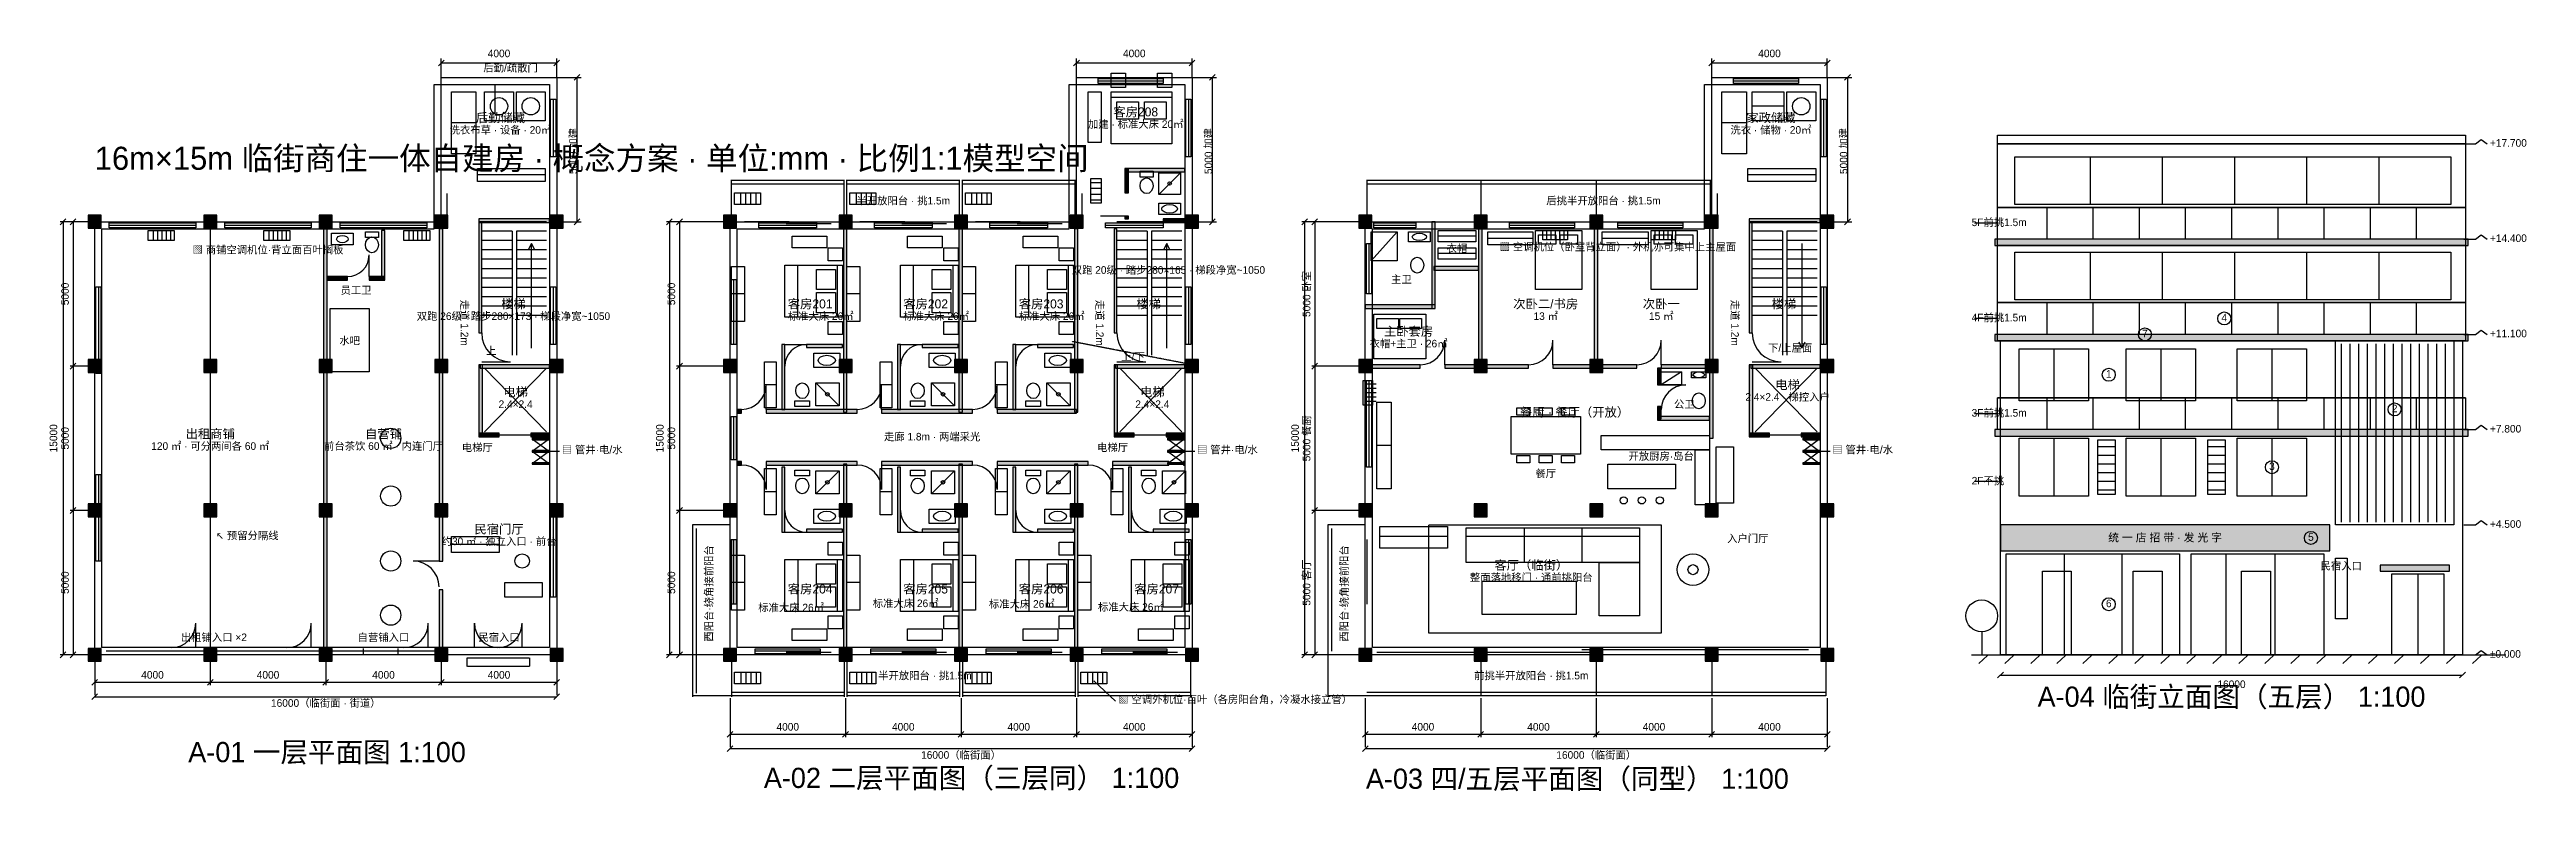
# Model space of a CAD drawing. Extents: x -1566 to 84215, y -4733 to 20966.
import ezdxf
from ezdxf.enums import TextEntityAlignment as Align

# ---------------------------------------------------------------- set-up
doc = ezdxf.new("R2010")
doc.units = 0
doc.linetypes.add('DASHED', pattern=[19.05, 12.7, -6.35])
for name, color, linetype in [('COLUMN', 7, 'CONTINUOUS'), ('DECOR', 40, 'CONTINUOUS'), ('DIM', 1, 'CONTINUOUS'), ('DOOR', 3, 'CONTINUOUS'), ('FURN', 8, 'CONTINUOUS'), ('HVAC', 6, 'CONTINUOUS'), ('TXT', 2, 'CONTINUOUS'), ('WALL', 7, 'CONTINUOUS'), ('WINDOW', 4, 'CONTINUOUS')]:
    doc.layers.add(name, color=color, linetype=linetype)
doc.styles.add('wqy-unicode', font='wqy-unicode')

msp = doc.modelspace()

# ---------------------------------------------------------------- texts
at = {"layer": 'DIM', "style": 'wqy-unicode'}
for s, p in [('4000', (14000, 20700)), ('4000', (36000, 20700)), ('4000', (58000, 20700)), ('7', (71000, 11000)), ('4', (73750, 11550)), ('1', (69750, 9600)), ('2', (79650, 8400)), ('3', (75400, 6400)), ('5', (76750, 3950)), ('6', (69750, 1650)), ('4000', (2000, -825)), ('4000', (6000, -825)), ('4000', (10000, -825)), ('4000', (14000, -825)), ('16000（临街面 · 街道）', (8000, -1800)), ('16000', (74000, -1150)), ('4000', (24000, -2625)), ('4000', (28000, -2625)), ('4000', (32000, -2625)), ('4000', (36000, -2625)), ('4000', (46000, -2625)), ('4000', (50000, -2625)), ('4000', (54000, -2625)), ('4000', (58000, -2625)), ('16000（临街面）', (30000, -3600)), ('16000（临街面）', (52000, -3600))]:
    msp.add_text(s, height=262.5, dxfattribs=at).set_placement(p, align=Align.CENTER)
for s, p in [('5000 加建', (16700, 17450)), ('5000 加建', (38700, 17450)), ('5000 加建', (60700, 17450)), ('5000', (-900, 12500)), ('5000', (20100, 12500)), ('5000 卧室', (42100, 12500)), ('15000', (-1300, 7500)), ('5000', (-900, 7500)), ('15000', (19700, 7500)), ('5000', (20100, 7500)), ('15000', (41700, 7500)), ('5000 餐厨', (42100, 7500)), ('5000', (-900, 2500)), ('5000', (20100, 2500)), ('5000 客厅', (42100, 2500))]:
    msp.add_text(s, height=262.5, rotation=90, dxfattribs=at).set_placement(p, align=Align.CENTER)
for s, p in [('+17.700', (82950, 17600)), ('5F前挑1.5m', (65000, 14850)), ('+14.400', (82950, 14300)), ('4F前挑1.5m', (65000, 11550)), ('+11.100', (82950, 11000)), ('3F前挑1.5m', (65000, 8250)), ('+7.800', (82950, 7700)), ('2F不挑', (65000, 5900)), ('+4.500', (82950, 4400)), ('%%P0.000', (82950, -100))]:
    msp.add_text(s, height=262.5, dxfattribs=at).set_placement(p)
at = {"layer": 'TXT', "style": 'wqy-unicode'}
for s, height, p in [('后勤/疏散门', 262.5, (14400, 20200)), ('客房208', 312.5, (36050, 18650)), ('洗衣布草 · 设备 · 20㎡', 262.5, (14050, 18050)), ('后勤储藏', 312.5, (14050, 18450)), ('加建 · 标准大床 20㎡', 262.5, (36050, 18250)), ('洗衣 · 储物 · 20㎡', 262.5, (58050, 18050)), ('家政储藏', 312.5, (58050, 18450)), ('半开放阳台 · 挑1.5m', 262.5, (28000, 15600)), ('后挑半开放阳台 · 挑1.5m', 262.5, (52250, 15600)), ('▨ 商铺空调机位·背立面百叶搁板', 262.5, (6000, 13900)), ('衣帽', 262.5, (47175, 13950)), ('▨ 空调机位（卧室背立面）· 外机亦可集中上主屋面', 262.5, (52750, 14000)), ('双跑 20级 · 踏步280×165 · 梯段净宽~1050', 262.5, (37182.4, 13199.3)), ('主卫', 262.5, (45250, 12875)), ('员工卫', 262.5, (9050, 12500)), ('楼梯', 312.5, (14500, 12000)), ('楼梯', 312.5, (36500, 12000)), ('次卧二/书房', 312.5, (50250, 12000)), ('次卧一', 312.5, (54250, 12000)), ('楼梯', 312.5, (58500, 12000)), ('双跑 26级 · 踏步280×173 · 梯段净宽~1050', 262.5, (14500, 11600)), ('主卧套房', 312.5, (45500, 11050)), ('13 ㎡', 262.5, (50250, 11600)), ('15 ㎡', 262.5, (54250, 11600)), ('水吧', 262.5, (8825, 10750)), ('衣帽+主卫 · 26㎡', 262.5, (45500, 10650)), ('电梯', 312.5, (58625, 9200)), ('2.4×2.4', 262.5, (14575, 8550)), ('电梯', 312.5, (14575, 8950)), ('2.4×2.4', 262.5, (36625, 8550)), ('电梯', 312.5, (36625, 8950)), ('餐厨 · 餐厅（开放）', 312.5, (51250, 8250)), ('公卫', 262.5, (55050, 8550)), ('2.4×2.4 · 梯控入户', 262.5, (58625, 8800)), ('出租商铺', 312.5, (4000, 7500)), ('自营铺', 312.5, (10000, 7500)), ('走廊 1.8m · 两端采光', 262.5, (29000, 7425)), ('120 ㎡ · 可分两间各 60 ㎡', 262.5, (4000, 7100)), ('前台茶饮 60 ㎡ · 内连门厅', 262.5, (10000, 7100)), ('电梯厅', 262.5, (13250, 7050)), ('电梯厅', 262.5, (35250, 7050)), ('开放厨房·岛台', 262.5, (54250, 6750)), ('餐厅', 262.5, (50250, 6150)), ('民宿门厅', 312.5, (14000, 4200)), ('约30 ㎡ · 独立入口 · 前台', 262.5, (14000, 3800)), ('入户门厅', 262.5, (57250, 3900)), ('统 一 店 招 带 · 发 光 字', 275, (71700, 3925)), ('整面落地移门 · 通前挑阳台', 262.5, (49750, 2550)), ('客厅（临街）', 312.5, (49750, 2950)), ('民宿入口', 262.5, (77800, 2950)), ('出租铺入口 ×2', 262.5, (4125, 475)), ('自营铺入口', 262.5, (10000, 475)), ('民宿入口', 262.5, (14000, 475)), ('半开放阳台 · 挑1.5m', 262.5, (28750, -850)), ('前挑半开放阳台 · 挑1.5m', 262.5, (49750, -850)), ('A-04 临街立面图（五层） 1:100', 700, (74000, -1800)), ('A-01 一层平面图 1:100', 700, (8044.7, -3719.2)), ('A-02 二层平面图（三层同） 1:100', 700, (30365.5, -4612.6)), ('A-03 四/五层平面图（同型） 1:100', 700, (51346, -4641.3))]:
    msp.add_text(s, height=height, dxfattribs=at).set_placement(p, align=Align.CENTER)
for s, height, p in [('16m×15m 临街商住一体自建房 · 概念方案 · 单位:mm · 比例1:1模型空间', 800, (0, 16800)), ('客房201', 312.5, (24000, 12000)), ('客房202', 312.5, (28000, 12000)), ('客房203', 312.5, (32000, 12000)), ('标准大床 26㎡', 262.5, (24000, 11600)), ('标准大床 26㎡', 262.5, (28000, 11600)), ('标准大床 26㎡', 262.5, (32000, 11600)), ('上', 262.5, (13550, 10400)), ('上/下', 262.5, (35550, 10200)), ('下/上屋面', 262.5, (57950, 10500)), ('▤ 管井·电/水', 262.5, (16175, 6975)), ('▤ 管井·电/水', 262.5, (38175, 6975)), ('▤ 管井·电/水', 262.5, (60175, 6975)), ('↖ 预留分隔线', 262.5, (4200, 4000)), ('标准大床 26㎡', 262.5, (22976.3, 1505.6)), ('客房204', 312.5, (24000, 2125)), ('标准大床 26㎡', 262.5, (26943.9, 1652)), ('客房205', 312.5, (28000, 2125)), ('标准大床 26㎡', 262.5, (30964.4, 1631.1)), ('客房206', 312.5, (32000, 2125)), ('标准大床 26㎡', 262.5, (34743.8, 1526.5)), ('客房207', 312.5, (36000, 2125)), ('▨ 空调外机位·百叶（各房阳台角，冷凝水接立管）', 262.5, (35450, -1675))]:
    msp.add_text(s, height=height, dxfattribs=at).set_placement(p)
for s, rotation, p in [('走道 1.2m', -90, (12675, 11500)), ('走道 1.2m', -90, (34675, 11500)), ('走道 1.2m', -90, (56675, 11500)), ('西阳台·绕角接前阳台', 90, (21400, 2125)), ('西阳台·绕角接前阳台', 90, (43400, 2125))]:
    msp.add_text(s, height=262.5, rotation=rotation, dxfattribs=at).set_placement(p, align=Align.CENTER)

# ---------------------------------------------------------------- linework, layer by layer
at = {"layer": 'COLUMN'}
for p, q in [((225, 15225), (-225, 15225)), ((-225, 15225), (-225, 14775)), ((-225, 14775), (225, 14775)), ((225, 14775), (225, 15225)), ((4225, 15225), (3775, 15225)), ((3775, 15225), (3775, 14775)), ((3775, 14775), (4225, 14775)), ((4225, 14775), (4225, 15225)), ((8225, 15225), (7775, 15225)), ((7775, 15225), (7775, 14775)), ((7775, 14775), (8225, 14775)), ((8225, 14775), (8225, 15225)), ((12225, 15225), (11775, 15225)), ((11775, 15225), (11775, 14775)), ((11775, 14775), (12225, 14775)), ((12225, 14775), (12225, 15225)), ((16225, 15225), (15775, 15225)), ((15775, 15225), (15775, 14775)), ((15775, 14775), (16225, 14775)), ((16225, 14775), (16225, 15225)), ((22225, 15225), (21775, 15225)), ((21775, 15225), (21775, 14775)), ((21775, 14775), (22225, 14775)), ((22225, 14775), (22225, 15225)), ((26225, 15225), (25775, 15225)), ((25775, 15225), (25775, 14775)), ((25775, 14775), (26225, 14775)), ((26225, 14775), (26225, 15225)), ((30225, 15225), (29775, 15225)), ((29775, 15225), (29775, 14775)), ((29775, 14775), (30225, 14775)), ((30225, 14775), (30225, 15225)), ((34225, 15225), (33775, 15225)), ((33775, 15225), (33775, 14775)), ((33775, 14775), (34225, 14775)), ((34225, 14775), (34225, 15225)), ((38225, 15225), (37775, 15225)), ((37775, 15225), (37775, 14775)), ((37775, 14775), (38225, 14775)), ((38225, 14775), (38225, 15225)), ((44225, 15225), (43775, 15225)), ((43775, 15225), (43775, 14775)), ((43775, 14775), (44225, 14775)), ((44225, 14775), (44225, 15225)), ((48225, 15225), (47775, 15225)), ((47775, 15225), (47775, 14775)), ((47775, 14775), (48225, 14775)), ((48225, 14775), (48225, 15225)), ((52225, 15225), (51775, 15225)), ((51775, 15225), (51775, 14775)), ((51775, 14775), (52225, 14775)), ((52225, 14775), (52225, 15225)), ((56225, 15225), (55775, 15225)), ((55775, 15225), (55775, 14775)), ((55775, 14775), (56225, 14775)), ((56225, 14775), (56225, 15225)), ((60225, 15225), (59775, 15225)), ((59775, 15225), (59775, 14775)), ((59775, 14775), (60225, 14775)), ((60225, 14775), (60225, 15225)), ((225, 10225), (-225, 10225)), ((-225, 10225), (-225, 9775)), ((-225, 9775), (225, 9775)), ((225, 9775), (225, 10225)), ((4225, 10225), (3775, 10225)), ((3775, 10225), (3775, 9775)), ((3775, 9775), (4225, 9775)), ((4225, 9775), (4225, 10225)), ((8225, 10225), (7775, 10225)), ((7775, 10225), (7775, 9775)), ((7775, 9775), (8225, 9775)), ((8225, 9775), (8225, 10225)), ((12225, 10225), (11775, 10225)), ((11775, 10225), (11775, 9775)), ((11775, 9775), (12225, 9775)), ((12225, 9775), (12225, 10225)), ((16225, 10225), (15775, 10225)), ((15775, 10225), (15775, 9775)), ((15775, 9775), (16225, 9775)), ((16225, 9775), (16225, 10225)), ((22225, 10225), (21775, 10225)), ((21775, 10225), (21775, 9775)), ((21775, 9775), (22225, 9775)), ((22225, 9775), (22225, 10225)), ((26225, 10225), (25775, 10225)), ((25775, 10225), (25775, 9775)), ((25775, 9775), (26225, 9775)), ((26225, 9775), (26225, 10225)), ((30225, 10225), (29775, 10225)), ((29775, 10225), (29775, 9775)), ((29775, 9775), (30225, 9775)), ((30225, 9775), (30225, 10225)), ((34225, 10225), (33775, 10225)), ((33775, 10225), (33775, 9775)), ((33775, 9775), (34225, 9775)), ((34225, 9775), (34225, 10225)), ((38225, 10225), (37775, 10225)), ((37775, 10225), (37775, 9775)), ((37775, 9775), (38225, 9775)), ((38225, 9775), (38225, 10225)), ((44225, 10225), (43775, 10225)), ((43775, 10225), (43775, 9775)), ((43775, 9775), (44225, 9775)), ((44225, 9775), (44225, 10225)), ((48225, 10225), (47775, 10225)), ((47775, 10225), (47775, 9775)), ((47775, 9775), (48225, 9775)), ((48225, 9775), (48225, 10225)), ((52225, 10225), (51775, 10225)), ((51775, 10225), (51775, 9775)), ((51775, 9775), (52225, 9775)), ((52225, 9775), (52225, 10225)), ((56225, 10225), (55775, 10225)), ((55775, 10225), (55775, 9775)), ((55775, 9775), (56225, 9775)), ((56225, 9775), (56225, 10225)), ((60225, 10225), (59775, 10225)), ((59775, 10225), (59775, 9775)), ((59775, 9775), (60225, 9775)), ((60225, 9775), (60225, 10225)), ((225, 5225), (-225, 5225)), ((-225, 5225), (-225, 4775)), ((225, 4775), (225, 5225)), ((4225, 5225), (3775, 5225)), ((3775, 5225), (3775, 4775)), ((4225, 4775), (4225, 5225)), ((8225, 5225), (7775, 5225)), ((7775, 5225), (7775, 4775)), ((8225, 4775), (8225, 5225)), ((12225, 5225), (11775, 5225)), ((11775, 5225), (11775, 4775)), ((12225, 4775), (12225, 5225)), ((16225, 5225), (15775, 5225)), ((15775, 5225), (15775, 4775)), ((16225, 4775), (16225, 5225)), ((22225, 5225), (21775, 5225)), ((21775, 5225), (21775, 4775)), ((22225, 4775), (22225, 5225)), ((26225, 5225), (25775, 5225)), ((25775, 5225), (25775, 4775)), ((26225, 4775), (26225, 5225)), ((30225, 5225), (29775, 5225)), ((29775, 5225), (29775, 4775)), ((30225, 4775), (30225, 5225)), ((34225, 5225), (33775, 5225)), ((33775, 5225), (33775, 4775)), ((34225, 4775), (34225, 5225)), ((38225, 5225), (37775, 5225)), ((37775, 5225), (37775, 4775)), ((38225, 4775), (38225, 5225)), ((44225, 5225), (43775, 5225)), ((43775, 5225), (43775, 4775)), ((44225, 4775), (44225, 5225)), ((48225, 5225), (47775, 5225)), ((47775, 5225), (47775, 4775)), ((48225, 4775), (48225, 5225)), ((52225, 5225), (51775, 5225)), ((51775, 5225), (51775, 4775)), ((52225, 4775), (52225, 5225)), ((56225, 5225), (55775, 5225)), ((55775, 5225), (55775, 4775)), ((56225, 4775), (56225, 5225)), ((60225, 5225), (59775, 5225)), ((59775, 5225), (59775, 4775)), ((60225, 4775), (60225, 5225)), ((-225, 4775), (225, 4775)), ((3775, 4775), (4225, 4775)), ((7775, 4775), (8225, 4775)), ((11775, 4775), (12225, 4775)), ((15775, 4775), (16225, 4775)), ((21775, 4775), (22225, 4775)), ((25775, 4775), (26225, 4775)), ((29775, 4775), (30225, 4775)), ((33775, 4775), (34225, 4775)), ((37775, 4775), (38225, 4775)), ((43775, 4775), (44225, 4775)), ((47775, 4775), (48225, 4775)), ((51775, 4775), (52225, 4775)), ((55775, 4775), (56225, 4775)), ((59775, 4775), (60225, 4775)), ((225, 225), (-225, 225)), ((-225, 225), (-225, -225)), ((225, -225), (225, 225)), ((4225, 225), (3775, 225)), ((3775, 225), (3775, -225)), ((4225, -225), (4225, 225)), ((8225, 225), (7775, 225)), ((7775, 225), (7775, -225)), ((8225, -225), (8225, 225)), ((12225, 225), (11775, 225)), ((11775, 225), (11775, -225)), ((12225, -225), (12225, 225)), ((16225, 225), (15775, 225)), ((15775, 225), (15775, -225)), ((16225, -225), (16225, 225)), ((22225, 225), (21775, 225)), ((21775, 225), (21775, -225)), ((22225, -225), (22225, 225)), ((26225, 225), (25775, 225)), ((25775, 225), (25775, -225)), ((26225, -225), (26225, 225)), ((30225, 225), (29775, 225)), ((29775, 225), (29775, -225)), ((30225, -225), (30225, 225)), ((34225, 225), (33775, 225)), ((33775, 225), (33775, -225)), ((34225, -225), (34225, 225)), ((38225, 225), (37775, 225)), ((37775, 225), (37775, -225)), ((38225, -225), (38225, 225)), ((44225, 225), (43775, 225)), ((43775, 225), (43775, -225)), ((44225, -225), (44225, 225)), ((48225, 225), (47775, 225)), ((47775, 225), (47775, -225)), ((48225, -225), (48225, 225)), ((52225, 225), (51775, 225)), ((51775, 225), (51775, -225)), ((52225, -225), (52225, 225)), ((56225, 225), (55775, 225)), ((55775, 225), (55775, -225)), ((56225, -225), (56225, 225)), ((60225, 225), (59775, 225)), ((59775, 225), (59775, -225)), ((60225, -225), (60225, 225)), ((-225, -225), (225, -225)), ((3775, -225), (4225, -225)), ((7775, -225), (8225, -225)), ((11775, -225), (12225, -225)), ((15775, -225), (16225, -225)), ((21775, -225), (22225, -225)), ((25775, -225), (26225, -225)), ((29775, -225), (30225, -225)), ((33775, -225), (34225, -225)), ((37775, -225), (38225, -225)), ((43775, -225), (44225, -225)), ((47775, -225), (48225, -225)), ((51775, -225), (52225, -225)), ((55775, -225), (56225, -225)), ((59775, -225), (60225, -225))]:
    msp.add_line(p, q, dxfattribs=at)
for points in [[(-225, 14775), (225, 14775), (-225, 15225), (225, 15225)], [(3775, 14775), (4225, 14775), (3775, 15225), (4225, 15225)], [(7775, 14775), (8225, 14775), (7775, 15225), (8225, 15225)], [(11775, 14775), (12225, 14775), (11775, 15225), (12225, 15225)], [(15775, 14775), (16225, 14775), (15775, 15225), (16225, 15225)], [(21775, 14775), (22225, 14775), (21775, 15225), (22225, 15225)], [(25775, 14775), (26225, 14775), (25775, 15225), (26225, 15225)], [(29775, 14775), (30225, 14775), (29775, 15225), (30225, 15225)], [(33775, 14775), (34225, 14775), (33775, 15225), (34225, 15225)], [(37775, 14775), (38225, 14775), (37775, 15225), (38225, 15225)], [(43775, 14775), (44225, 14775), (43775, 15225), (44225, 15225)], [(47775, 14775), (48225, 14775), (47775, 15225), (48225, 15225)], [(51775, 14775), (52225, 14775), (51775, 15225), (52225, 15225)], [(55775, 14775), (56225, 14775), (55775, 15225), (56225, 15225)], [(59775, 14775), (60225, 14775), (59775, 15225), (60225, 15225)], [(-225, 9775), (225, 9775), (-225, 10225), (225, 10225)], [(3775, 9775), (4225, 9775), (3775, 10225), (4225, 10225)], [(7775, 9775), (8225, 9775), (7775, 10225), (8225, 10225)], [(11775, 9775), (12225, 9775), (11775, 10225), (12225, 10225)], [(15775, 9775), (16225, 9775), (15775, 10225), (16225, 10225)], [(21775, 9775), (22225, 9775), (21775, 10225), (22225, 10225)], [(25775, 9775), (26225, 9775), (25775, 10225), (26225, 10225)], [(29775, 9775), (30225, 9775), (29775, 10225), (30225, 10225)], [(33775, 9775), (34225, 9775), (33775, 10225), (34225, 10225)], [(37775, 9775), (38225, 9775), (37775, 10225), (38225, 10225)], [(43775, 9775), (44225, 9775), (43775, 10225), (44225, 10225)], [(47775, 9775), (48225, 9775), (47775, 10225), (48225, 10225)], [(51775, 9775), (52225, 9775), (51775, 10225), (52225, 10225)], [(55775, 9775), (56225, 9775), (55775, 10225), (56225, 10225)], [(59775, 9775), (60225, 9775), (59775, 10225), (60225, 10225)], [(-225, 4775), (225, 4775), (-225, 5225), (225, 5225)], [(3775, 4775), (4225, 4775), (3775, 5225), (4225, 5225)], [(7775, 4775), (8225, 4775), (7775, 5225), (8225, 5225)], [(11775, 4775), (12225, 4775), (11775, 5225), (12225, 5225)], [(15775, 4775), (16225, 4775), (15775, 5225), (16225, 5225)], [(21775, 4775), (22225, 4775), (21775, 5225), (22225, 5225)], [(25775, 4775), (26225, 4775), (25775, 5225), (26225, 5225)], [(29775, 4775), (30225, 4775), (29775, 5225), (30225, 5225)], [(33775, 4775), (34225, 4775), (33775, 5225), (34225, 5225)], [(37775, 4775), (38225, 4775), (37775, 5225), (38225, 5225)], [(43775, 4775), (44225, 4775), (43775, 5225), (44225, 5225)], [(47775, 4775), (48225, 4775), (47775, 5225), (48225, 5225)], [(51775, 4775), (52225, 4775), (51775, 5225), (52225, 5225)], [(55775, 4775), (56225, 4775), (55775, 5225), (56225, 5225)], [(59775, 4775), (60225, 4775), (59775, 5225), (60225, 5225)], [(-225, -225), (225, -225), (-225, 225), (225, 225)], [(3775, -225), (4225, -225), (3775, 225), (4225, 225)], [(7775, -225), (8225, -225), (7775, 225), (8225, 225)], [(11775, -225), (12225, -225), (11775, 225), (12225, 225)], [(15775, -225), (16225, -225), (15775, 225), (16225, 225)], [(21775, -225), (22225, -225), (21775, 225), (22225, 225)], [(25775, -225), (26225, -225), (25775, 225), (26225, 225)], [(29775, -225), (30225, -225), (29775, 225), (30225, 225)], [(33775, -225), (34225, -225), (33775, 225), (34225, 225)], [(37775, -225), (38225, -225), (37775, 225), (38225, 225)], [(43775, -225), (44225, -225), (43775, 225), (44225, 225)], [(47775, -225), (48225, -225), (47775, 225), (48225, 225)], [(51775, -225), (52225, -225), (51775, 225), (52225, 225)], [(55775, -225), (56225, -225), (55775, 225), (56225, 225)], [(59775, -225), (60225, -225), (59775, 225), (60225, 225)]]:
    msp.add_solid(points, dxfattribs=at)
at = {"layer": 'DECOR'}
for p, q in [((77800, 10775), (77800, 4600)), ((78100, 10775), (78100, 4600)), ((78400, 10775), (78400, 4600)), ((78700, 10775), (78700, 4600)), ((79000, 10775), (79000, 4600)), ((79300, 10775), (79300, 4600)), ((79600, 10775), (79600, 4600)), ((79900, 10775), (79900, 4600)), ((80200, 10775), (80200, 4600)), ((80500, 10775), (80500, 4600)), ((80800, 10775), (80800, 4600)), ((81100, 10775), (81100, 4600)), ((81400, 10775), (81400, 4600)), ((77600, 3350), (78000, 3350)), ((77600, 1250), (77600, 3350)), ((78000, 3350), (78000, 1250)), ((78000, 1250), (77600, 1250))]:
    msp.add_line(p, q, dxfattribs=at)
at = {"layer": 'DIM'}
for p, q in [((11900, 20400), (12100, 20600)), ((12000, 20000), (12000, 20650)), ((15900, 20400), (16100, 20600)), ((16000, 20000), (16000, 20650)), ((33900, 20400), (34100, 20600)), ((34000, 20000), (34000, 20650)), ((37900, 20400), (38100, 20600)), ((38000, 20000), (38000, 20650)), ((55900, 20400), (56100, 20600)), ((56000, 20000), (56000, 20650)), ((59900, 20400), (60100, 20600)), ((60000, 20000), (60000, 20650)), ((12000, 20500), (16000, 20500)), ((16000, 20000), (16850, 20000)), ((16600, 19900), (16800, 20100)), ((16700, 20000), (16700, 15000)), ((34000, 20500), (38000, 20500)), ((38000, 20000), (38850, 20000)), ((38600, 19900), (38800, 20100)), ((38700, 20000), (38700, 15000)), ((56000, 20500), (60000, 20500)), ((60000, 20000), (60850, 20000)), ((60600, 19900), (60800, 20100)), ((60700, 20000), (60700, 15000)), ((82050, 17700), (82450, 17700)), ((-1200, 14900), (-1000, 15100)), ((0, 15000), (-1200, 15000)), ((-1100, 15000), (-1100, 0)), ((-850, 14900), (-650, 15100)), ((-750, 15000), (-750, 0)), ((16000, 15000), (16850, 15000)), ((16600, 14900), (16800, 15100)), ((19800, 14900), (20000, 15100)), ((22000, 15000), (19800, 15000)), ((19900, 15000), (19900, 0)), ((20150, 14900), (20350, 15100)), ((20250, 15000), (20250, 0)), ((38000, 15000), (38850, 15000)), ((38600, 14900), (38800, 15100)), ((41800, 14900), (42000, 15100)), ((44000, 15000), (41800, 15000)), ((41900, 15000), (41900, 0)), ((42150, 14900), (42350, 15100)), ((42250, 15000), (42250, 0)), ((60000, 15000), (60850, 15000)), ((60600, 14900), (60800, 15100)), ((82050, 14400), (82450, 14400)), ((82050, 11100), (82450, 11100)), ((-850, 9900), (-650, 10100)), ((0, 10000), (-850, 10000)), ((20150, 9900), (20350, 10100)), ((22000, 10000), (20150, 10000)), ((42150, 9900), (42350, 10100)), ((44000, 10000), (42150, 10000)), ((82050, 7800), (82450, 7800)), ((-850, 4900), (-650, 5100)), ((0, 5000), (-850, 5000)), ((20150, 4900), (20350, 5100)), ((22000, 5000), (20150, 5000)), ((42150, 4900), (42350, 5100)), ((44000, 5000), (42150, 5000)), ((82050, 4500), (82450, 4500)), ((-1200, -100), (-1000, 100)), ((0, 0), (-1200, 0)), ((-850, -100), (-650, 100)), ((0, 0), (0, -1400)), ((4000, 0), (4000, -1050)), ((8000, 0), (8000, -1050)), ((12000, 0), (12000, -1050)), ((16000, 0), (16000, -1400)), ((19800, -100), (20000, 100)), ((22000, 0), (19800, 0)), ((20150, -100), (20350, 100)), ((41800, -100), (42000, 100)), ((44000, 0), (41800, 0)), ((42150, -100), (42350, 100)), ((82050, 0), (82450, 0)), ((-100, -1050), (100, -850)), ((3900, -1050), (4100, -850)), ((7900, -1050), (8100, -850)), ((11900, -1050), (12100, -850)), ((15900, -1050), (16100, -850)), ((65900, -800), (66100, -600)), ((66000, -700), (82000, -700)), ((81900, -800), (82100, -600)), ((-100, -1550), (100, -1350)), ((0, -950), (16000, -950)), ((0, -1450), (16000, -1450)), ((15900, -1550), (16100, -1350)), ((22000, -1500), (22000, -3200)), ((26000, -1500), (26000, -2850)), ((30000, -1500), (30000, -2850)), ((34000, -1500), (34000, -2850)), ((38000, -1500), (38000, -3200)), ((44000, -1500), (44000, -3200)), ((48000, -1500), (48000, -2850)), ((52000, -1500), (52000, -2850)), ((56000, -1500), (56000, -2850)), ((60000, -1500), (60000, -3200)), ((21900, -2850), (22100, -2650)), ((21900, -3350), (22100, -3150)), ((22000, -2750), (38000, -2750)), ((22000, -3250), (38000, -3250)), ((25900, -2850), (26100, -2650)), ((29900, -2850), (30100, -2650)), ((33900, -2850), (34100, -2650)), ((37900, -2850), (38100, -2650)), ((37900, -3350), (38100, -3150)), ((43900, -2850), (44100, -2650)), ((43900, -3350), (44100, -3150)), ((44000, -2750), (60000, -2750)), ((44000, -3250), (60000, -3250)), ((47900, -2850), (48100, -2650)), ((51900, -2850), (52100, -2650)), ((55900, -2850), (56100, -2650)), ((59900, -2850), (60100, -2650)), ((59900, -3350), (60100, -3150))]:
    msp.add_line(p, q, dxfattribs=at)
at = {"layer": 'DOOR'}
for p, q in [((13850, 19750), (13850, 18750)), ((12200, 14975), (12200, 15975)), ((34200, 14975), (34200, 15975)), ((56200, 14975), (56200, 15975)), ((35675, 15200), (34825, 15200)), ((9500, 13100), (9500, 13850)), ((23900, 10750), (24650, 10750)), ((27900, 10750), (28650, 10750)), ((31900, 10750), (32650, 10750)), ((46750, 10050), (46750, 10900)), ((50500, 10050), (50500, 10900)), ((54250, 10050), (54250, 10900)), ((13400, 10150), (14400, 10150)), ((35400, 10150), (36400, 10150)), ((57400, 10150), (58400, 10150)), ((23250, 8500), (23250, 9350)), ((27250, 8500), (27250, 9350)), ((31250, 8500), (31250, 9350)), ((54250, 9350), (55100, 9350)), ((23250, 6575), (23250, 5725)), ((27250, 6575), (27250, 5725)), ((31250, 6575), (31250, 5725)), ((35250, 6575), (35250, 5725)), ((23900, 4250), (24650, 4250)), ((27900, 4250), (28650, 4250)), ((31900, 4250), (32650, 4250)), ((35900, 4250), (36650, 4250)), ((11925, 3250), (11025, 3250)), ((3500, 250), (3500, 1100)), ((7500, 250), (7500, 1100)), ((11550, 250), (11550, 1100)), ((13150, 250), (13150, 1100)), ((14800, 250), (14800, 1100))]:
    msp.add_line(p, q, dxfattribs=at)
for centre, radius, start, end in [((8750, 13850), 750, 270, 0), ((14400, 11150), 1000, 180, 270), ((24650, 10000), 750, 90, 180), ((28650, 10000), 750, 90, 180), ((32650, 10000), 750, 90, 180), ((36400, 11150), 1000, 180, 270), ((45900, 10900), 850, 270, 0), ((49650, 10900), 850, 270, 0), ((53400, 10900), 850, 270, 0), ((58400, 11150), 1000, 180, 270), ((22400, 9350), 850, 270, 0), ((26400, 9350), 850, 270, 0), ((30400, 9350), 850, 270, 0), ((55100, 8500), 850, 90, 180), ((22400, 5725), 850, 0, 90), ((26400, 5725), 850, 0, 90), ((30400, 5725), 850, 0, 90), ((34400, 5725), 850, 0, 90), ((24650, 5000), 750, 180, 270), ((28650, 5000), 750, 180, 270), ((32650, 5000), 750, 180, 270), ((36650, 5000), 750, 180, 270), ((11025, 2350), 900, 0, 90), ((2650, 1100), 850, 270, 0), ((6650, 1100), 850, 270, 0), ((10700, 1100), 850, 270, 0), ((14000, 1100), 850, 180, 270), ((13950, 1100), 850, 270, 0)]:
    msp.add_arc(centre, radius, start, end, dxfattribs=at)
at = {"layer": 'FURN'}
for p, q in [((35200, 20150), (35700, 20150)), ((35200, 19650), (35200, 20150)), ((35700, 20150), (35700, 19650)), ((36800, 20150), (37300, 20150)), ((36800, 19650), (36800, 20150)), ((37300, 20150), (37300, 19650)), ((12350, 19500), (13200, 19500)), ((12350, 17350), (12350, 19500)), ((13200, 19500), (13200, 17350)), ((13500, 19500), (14500, 19500)), ((13500, 18500), (13500, 19500)), ((14500, 19500), (14500, 18500)), ((14600, 19500), (15600, 19500)), ((14600, 18500), (14600, 19500)), ((15600, 19500), (15600, 18500)), ((34400, 19500), (34850, 19500)), ((34400, 17750), (34400, 19500)), ((34850, 19500), (34850, 17750)), ((35700, 19650), (35200, 19650)), ((35200, 19500), (37300, 19500)), ((35200, 17700), (35200, 19500)), ((35200, 19500), (37300, 19500)), ((35200, 19300), (35200, 19500)), ((37300, 19300), (35200, 19300)), ((35400, 19150), (36150, 19150)), ((35400, 18550), (35400, 19150)), ((36150, 19150), (36150, 18550)), ((36350, 19150), (37100, 19150)), ((36350, 18550), (36350, 19150)), ((37300, 19650), (36800, 19650)), ((37100, 19150), (37100, 18550)), ((37300, 19500), (37300, 17700)), ((37300, 19500), (37300, 19300)), ((56350, 19500), (57200, 19500)), ((56350, 17350), (56350, 19500)), ((57200, 19500), (57200, 17350)), ((57400, 19500), (58500, 19500)), ((57400, 18500), (57400, 19500)), ((58500, 19000), (57400, 19000)), ((58500, 19500), (58500, 18500)), ((58600, 19500), (59600, 19500)), ((58600, 18500), (58600, 19500)), ((59600, 19500), (59600, 18500)), ((13200, 18425), (12350, 18425)), ((14500, 18500), (13500, 18500)), ((15600, 18500), (14600, 18500)), ((36150, 18550), (35400, 18550)), ((37100, 18550), (36350, 18550)), ((57200, 18425), (56350, 18425)), ((58500, 18500), (57400, 18500)), ((59600, 18500), (58600, 18500)), ((13200, 17350), (12350, 17350)), ((34850, 17750), (34400, 17750)), ((37300, 17700), (35200, 17700)), ((57200, 17350), (56350, 17350)), ((82450, 17700), (82650, 17850)), ((82650, 17850), (82850, 17700)), ((13250, 16850), (15600, 16850)), ((13250, 16400), (13250, 16850)), ((15600, 16625), (13250, 16625)), ((15600, 16400), (13250, 16400)), ((15600, 16850), (15600, 16400)), ((22050, 15000), (22050, 16450)), ((25950, 16425), (22050, 16425)), ((25950, 16300), (22050, 16300)), ((25950, 15000), (25950, 16450)), ((26050, 15000), (26050, 16450)), ((29950, 16425), (26050, 16425)), ((29950, 16300), (26050, 16300)), ((29950, 15000), (29950, 16450)), ((30050, 15000), (30050, 16450)), ((33950, 16425), (30050, 16425)), ((33950, 16300), (30050, 16300)), ((33950, 15000), (33950, 16450)), ((36200, 16750), (36650, 16750)), ((36200, 16550), (36200, 16750)), ((36650, 16550), (36200, 16550)), ((36200, 16250), (36217.1, 16355.2)), ((36217.1, 16355.2), (36265.9, 16444.5)), ((36265.9, 16444.5), (36338.9, 16504.1)), ((36338.9, 16504.1), (36425, 16525)), ((36425, 16525), (36511.1, 16504.1)), ((36511.1, 16504.1), (36584.1, 16444.5)), ((36584.1, 16444.5), (36632.9, 16355.2)), ((36632.9, 16355.2), (36650, 16250)), ((36650, 16750), (36650, 16550)), ((36850, 16700), (37600, 16700)), ((36850, 15950), (36850, 16700)), ((37600, 16700), (36850, 15950)), ((37600, 16700), (37600, 15950)), ((44050, 16450), (44050, 15000)), ((55950, 16425), (44050, 16425)), ((55950, 16300), (44050, 16300)), ((48000, 16450), (48000, 15000)), ((52000, 16450), (52000, 15000)), ((55950, 16450), (55950, 15000)), ((57250, 16850), (59600, 16850)), ((57250, 16400), (57250, 16850)), ((59600, 16625), (57250, 16625)), ((59600, 16400), (57250, 16400)), ((59600, 16850), (59600, 16400)), ((36217.1, 16144.8), (36200, 16250)), ((36265.9, 16055.5), (36217.1, 16144.8)), ((36338.9, 15995.9), (36265.9, 16055.5)), ((36425, 15975), (36338.9, 15995.9)), ((36511.1, 15995.9), (36425, 15975)), ((36584.1, 16055.5), (36511.1, 15995.9)), ((36632.9, 16144.8), (36584.1, 16055.5)), ((36650, 16250), (36632.9, 16144.8)), ((37600, 15950), (36850, 15950)), ((36850, 15650), (37600, 15650)), ((36850, 15250), (36850, 15650)), ((36950, 15450), (36970.9, 15507.4)), ((36970.9, 15392.6), (36950, 15450)), ((36970.9, 15507.4), (37030.5, 15556.1)), ((37030.5, 15556.1), (37119.8, 15588.6)), ((37119.8, 15588.6), (37225, 15600)), ((37225, 15600), (37330.2, 15588.6)), ((37330.2, 15588.6), (37419.5, 15556.1)), ((37419.5, 15556.1), (37479.1, 15507.4)), ((37479.1, 15507.4), (37500, 15450)), ((37500, 15450), (37479.1, 15392.6)), ((37600, 15650), (37600, 15250)), ((65900, 15500), (82100, 15500)), ((65900, 14400), (65900, 15500)), ((82100, 15500), (65900, 15500)), ((67600, 15500), (67600, 14400)), ((69200, 15500), (69200, 14400)), ((70800, 15500), (70800, 14400)), ((72400, 15500), (72400, 14400)), ((74000, 15500), (74000, 14400)), ((75600, 15500), (75600, 14400)), ((77200, 15500), (77200, 14400)), ((78800, 15500), (78800, 14400)), ((80400, 15500), (80400, 14400)), ((82100, 15500), (82100, 14400)), ((8200, 14600), (8950, 14600)), ((8200, 14200), (8200, 14600)), ((8950, 14600), (8950, 14200)), ((9375, 14650), (9825, 14650)), ((9375, 14450), (9375, 14650)), ((9825, 14650), (9825, 14450)), ((15650, 15000), (13400, 15000)), ((14450, 14675), (13400, 14675)), ((14450, 14675), (14450, 10375)), ((15650, 14675), (14600, 14675)), ((14600, 14675), (14600, 10375)), ((37650, 15000), (35400, 15000)), ((36450, 14675), (35400, 14675)), ((36450, 14675), (36450, 10375)), ((37650, 14675), (36600, 14675)), ((36600, 14675), (36600, 10375)), ((37600, 15250), (36850, 15250)), ((37030.5, 15343.9), (36970.9, 15392.6)), ((37119.8, 15311.4), (37030.5, 15343.9)), ((37225, 15300), (37119.8, 15311.4)), ((37330.2, 15311.4), (37225, 15300)), ((37419.5, 15343.9), (37330.2, 15311.4)), ((37479.1, 15392.6), (37419.5, 15343.9)), ((44200, 14650), (45100, 14650)), ((44200, 13650), (44200, 14650)), ((45100, 14650), (44200, 13650)), ((45100, 14650), (45100, 13650)), ((45500, 14650), (46250, 14650)), ((45500, 14300), (45500, 14650)), ((45698.2, 14563.4), (45779.3, 14590.5)), ((45779.3, 14590.5), (45875, 14600)), ((45875, 14600), (45970.7, 14590.5)), ((45970.7, 14590.5), (46051.8, 14563.4)), ((46250, 14650), (46250, 14300)), ((46525, 14700), (47825, 14700)), ((46525, 14300), (46525, 14700)), ((47825, 14700), (47825, 14300)), ((48250, 14650), (49800, 14650)), ((48250, 14200), (48250, 14650)), ((49800, 14650), (49800, 14200)), ((49900, 14700), (51500, 14700)), ((49900, 12650), (49900, 14700)), ((51500, 14700), (51500, 12650)), ((52200, 14650), (53800, 14650)), ((52200, 14200), (52200, 14650)), ((53800, 14650), (53800, 14200)), ((53900, 14700), (55500, 14700)), ((53900, 12650), (53900, 14700)), ((55500, 14700), (55500, 12650)), ((59650, 15000), (57400, 15000)), ((58450, 14675), (57400, 14675)), ((58450, 14675), (58450, 10375)), ((59650, 14675), (58600, 14675)), ((58600, 14675), (58600, 10375)), ((8950, 14200), (8200, 14200)), ((8375, 14400), (8390.2, 14447.8)), ((8390.2, 14352.2), (8375, 14400)), ((8390.2, 14447.8), (8433.6, 14488.4)), ((8433.6, 14311.6), (8390.2, 14352.2)), ((8433.6, 14488.4), (8498.5, 14515.5)), ((8498.5, 14284.5), (8433.6, 14311.6)), ((8498.5, 14515.5), (8575, 14525)), ((8575, 14275), (8498.5, 14284.5)), ((8575, 14525), (8651.5, 14515.5)), ((8651.5, 14284.5), (8575, 14275)), ((8651.5, 14515.5), (8716.4, 14488.4)), ((8716.4, 14311.6), (8651.5, 14284.5)), ((8716.4, 14488.4), (8759.8, 14447.8)), ((8759.8, 14352.2), (8716.4, 14311.6)), ((8759.8, 14447.8), (8775, 14400)), ((8775, 14400), (8759.8, 14352.2)), ((9825, 14450), (9375, 14450)), ((9375, 14200), (9392.1, 14305.2)), ((9392.1, 14094.8), (9375, 14200)), ((9392.1, 14305.2), (9440.9, 14394.5)), ((9440.9, 14005.5), (9392.1, 14094.8)), ((9440.9, 14394.5), (9513.9, 14454.1)), ((9513.9, 13945.9), (9440.9, 14005.5)), ((9513.9, 14454.1), (9600, 14475)), ((9600, 13925), (9513.9, 13945.9)), ((9600, 14475), (9686.1, 14454.1)), ((9686.1, 13945.9), (9600, 13925)), ((9686.1, 14454.1), (9759.1, 14394.5)), ((9759.1, 14005.5), (9686.1, 13945.9)), ((9759.1, 14394.5), (9807.9, 14305.2)), ((9807.9, 14094.8), (9759.1, 14005.5)), ((9807.9, 14305.2), (9825, 14200)), ((9825, 14200), (9807.9, 14094.8)), ((14450, 14350), (13400, 14350)), ((14450, 14025), (13400, 14025)), ((15650, 14350), (14600, 14350)), ((15650, 14025), (14600, 14025)), ((15125, 14250), (15025, 14050)), ((15125, 10625), (15125, 14250)), ((15225, 14050), (15125, 14250)), ((24150, 14500), (25350, 14500)), ((24150, 14100), (24150, 14500)), ((25350, 14100), (24150, 14100)), ((25350, 14500), (25350, 14100)), ((25400, 14100), (25900, 14100)), ((25400, 13650), (25400, 14100)), ((25900, 14100), (25900, 13650)), ((28150, 14500), (29350, 14500)), ((28150, 14100), (28150, 14500)), ((29350, 14100), (28150, 14100)), ((29350, 14500), (29350, 14100)), ((29400, 14100), (29900, 14100)), ((29400, 13650), (29400, 14100)), ((29900, 14100), (29900, 13650)), ((32150, 14500), (33350, 14500)), ((32150, 14100), (32150, 14500)), ((33350, 14100), (32150, 14100)), ((33350, 14500), (33350, 14100)), ((33400, 14100), (33900, 14100)), ((33400, 13650), (33400, 14100)), ((33900, 14100), (33900, 13650)), ((36450, 14350), (35400, 14350)), ((36450, 14025), (35400, 14025)), ((37650, 14350), (36600, 14350)), ((37650, 14025), (36600, 14025)), ((37125, 14250), (37025, 14050)), ((37125, 10625), (37125, 14250)), ((37225, 14050), (37125, 14250)), ((46250, 14300), (45500, 14300)), ((45625, 14475), (45644, 14522.8)), ((45644, 14427.2), (45625, 14475)), ((45640.9, 13694.5), (45713.9, 13754.1)), ((45644, 14522.8), (45698.2, 14563.4)), ((45698.2, 14386.6), (45644, 14427.2)), ((45779.3, 14359.5), (45698.2, 14386.6)), ((45713.9, 13754.1), (45800, 13775)), ((45875, 14350), (45779.3, 14359.5)), ((45800, 13775), (45886.1, 13754.1)), ((45970.7, 14359.5), (45875, 14350)), ((45886.1, 13754.1), (45959.1, 13694.5)), ((46051.8, 14386.6), (45970.7, 14359.5)), ((46051.8, 14563.4), (46106, 14522.8)), ((46106, 14427.2), (46051.8, 14386.6)), ((46106, 14522.8), (46125, 14475)), ((46125, 14475), (46106, 14427.2)), ((47825, 14500), (46525, 14500)), ((47825, 14300), (46525, 14300)), ((46525, 14100), (47825, 14100)), ((46525, 13700), (46525, 14100)), ((47825, 13900), (46525, 13900)), ((47825, 14100), (47825, 13700)), ((49800, 14425), (48250, 14425)), ((49800, 14200), (48250, 14200)), ((50000, 14550), (50600, 14550)), ((50000, 14225), (50000, 14550)), ((50600, 14225), (50000, 14225)), ((50600, 14550), (50600, 14225)), ((50750, 14550), (51350, 14550)), ((50750, 14225), (50750, 14550)), ((51350, 14225), (50750, 14225)), ((51350, 14550), (51350, 14225)), ((53800, 14425), (52200, 14425)), ((53800, 14200), (52200, 14200)), ((54000, 14550), (54600, 14550)), ((54000, 14225), (54000, 14550)), ((54600, 14225), (54000, 14225)), ((54600, 14550), (54600, 14225)), ((54750, 14550), (55350, 14550)), ((54750, 14225), (54750, 14550)), ((55350, 14225), (54750, 14225)), ((55350, 14550), (55350, 14225)), ((58450, 14350), (57400, 14350)), ((58450, 14025), (57400, 14025)), ((59650, 14350), (58600, 14350)), ((59650, 14025), (58600, 14025)), ((59125, 14250), (59125, 10625)), ((82100, 14400), (65900, 14400)), ((82450, 14400), (82650, 14550)), ((82650, 14550), (82850, 14400)), ((14450, 13700), (13400, 13700)), ((14450, 13375), (13400, 13375)), ((14450, 13050), (13400, 13050)), ((15650, 13700), (14600, 13700)), ((15650, 13375), (14600, 13375)), ((15650, 13050), (14600, 13050)), ((22050, 13450), (22500, 13450)), ((22050, 11550), (22050, 13450)), ((22500, 13450), (22500, 11550)), ((23900, 13500), (25900, 13500)), ((23900, 11700), (23900, 13500)), ((24350, 11700), (24350, 13500)), ((25000, 13350), (25650, 13350)), ((25000, 12650), (25000, 13350)), ((25900, 13650), (25400, 13650)), ((25650, 13350), (25650, 12650)), ((25725, 13500), (25900, 13500)), ((25725, 11700), (25725, 13500)), ((25900, 13500), (25900, 11700)), ((25900, 13500), (25900, 11700)), ((26050, 13450), (26500, 13450)), ((26050, 11550), (26050, 13450)), ((26500, 13450), (26500, 11550)), ((27900, 13500), (29900, 13500)), ((27900, 11700), (27900, 13500)), ((28350, 11700), (28350, 13500)), ((29000, 13350), (29650, 13350)), ((29000, 12650), (29000, 13350)), ((29900, 13650), (29400, 13650)), ((29650, 13350), (29650, 12650)), ((29725, 13500), (29900, 13500)), ((29725, 11700), (29725, 13500)), ((29900, 13500), (29900, 11700)), ((29900, 13500), (29900, 11700)), ((30050, 13450), (30500, 13450)), ((30050, 11550), (30050, 13450)), ((30500, 13450), (30500, 11550)), ((31900, 13500), (33900, 13500)), ((31900, 11700), (31900, 13500)), ((32350, 11700), (32350, 13500)), ((33000, 13350), (33650, 13350)), ((33000, 12650), (33000, 13350)), ((33900, 13650), (33400, 13650)), ((33650, 13350), (33650, 12650)), ((33725, 13500), (33900, 13500)), ((33725, 11700), (33725, 13500)), ((33900, 13500), (33900, 11700)), ((33900, 13500), (33900, 11700)), ((36450, 13700), (35400, 13700)), ((36450, 13375), (35400, 13375)), ((36450, 13050), (35400, 13050)), ((37650, 13700), (36600, 13700)), ((37650, 13375), (36600, 13375)), ((37650, 13050), (36600, 13050)), ((45100, 13650), (44200, 13650)), ((45575, 13500), (45592.1, 13605.2)), ((45592.1, 13394.8), (45575, 13500)), ((45592.1, 13605.2), (45640.9, 13694.5)), ((45640.9, 13305.5), (45592.1, 13394.8)), ((45713.9, 13245.9), (45640.9, 13305.5)), ((45800, 13225), (45713.9, 13245.9)), ((45886.1, 13245.9), (45800, 13225)), ((45959.1, 13305.5), (45886.1, 13245.9)), ((45959.1, 13694.5), (46007.9, 13605.2)), ((46007.9, 13394.8), (45959.1, 13305.5)), ((46007.9, 13605.2), (46025, 13500)), ((46025, 13500), (46007.9, 13394.8)), ((47825, 13700), (46525, 13700)), ((58450, 13700), (57400, 13700)), ((58450, 13375), (57400, 13375)), ((58450, 13050), (57400, 13050)), ((59650, 13700), (58600, 13700)), ((59650, 13375), (58600, 13375)), ((59650, 13050), (58600, 13050)), ((14450, 12725), (13400, 12725)), ((14450, 12400), (13400, 12400)), ((14450, 12075), (13400, 12075)), ((15650, 12725), (14600, 12725)), ((15650, 12400), (14600, 12400)), ((15650, 12075), (14600, 12075)), ((22500, 12500), (22050, 12500)), ((25650, 12650), (25000, 12650)), ((25000, 12550), (25650, 12550)), ((25000, 11850), (25000, 12550)), ((25650, 12550), (25650, 11850)), ((26500, 12500), (26050, 12500)), ((29650, 12650), (29000, 12650)), ((29000, 12550), (29650, 12550)), ((29000, 11850), (29000, 12550)), ((29650, 12550), (29650, 11850)), ((30500, 12500), (30050, 12500)), ((33650, 12650), (33000, 12650)), ((33000, 12550), (33650, 12550)), ((33000, 11850), (33000, 12550)), ((33650, 12550), (33650, 11850)), ((36450, 12725), (35400, 12725)), ((36450, 12400), (35400, 12400)), ((36450, 12075), (35400, 12075)), ((37650, 12725), (36600, 12725)), ((37650, 12400), (36600, 12400)), ((37650, 12075), (36600, 12075)), ((51500, 12650), (49900, 12650)), ((55500, 12650), (53900, 12650)), ((58450, 12725), (57400, 12725)), ((58450, 12400), (57400, 12400)), ((58450, 12075), (57400, 12075)), ((59650, 12725), (58600, 12725)), ((59650, 12400), (58600, 12400)), ((59650, 12075), (58600, 12075)), ((65900, 12200), (82100, 12200)), ((65900, 11100), (65900, 12200)), ((82100, 12200), (65900, 12200)), ((67600, 12200), (67600, 11100)), ((69200, 12200), (69200, 11100)), ((70800, 12200), (70800, 11100)), ((72400, 12200), (72400, 11100)), ((74000, 12200), (74000, 11100)), ((75600, 12200), (75600, 11100)), ((77200, 12200), (77200, 11100)), ((78800, 12200), (78800, 11100)), ((80400, 12200), (80400, 11100)), ((82100, 12200), (82100, 11100)), ((8150, 12000), (9500, 12000)), ((8150, 9800), (8150, 12000)), ((9500, 12000), (9500, 9800)), ((14450, 11750), (13400, 11750)), ((15650, 11750), (14600, 11750)), ((22500, 11550), (22050, 11550)), ((25900, 11700), (23900, 11700)), ((25650, 11850), (25000, 11850)), ((25400, 11550), (25900, 11550)), ((25400, 11100), (25400, 11550)), ((25900, 11700), (25725, 11700)), ((25900, 11550), (25900, 11100)), ((26500, 11550), (26050, 11550)), ((29900, 11700), (27900, 11700)), ((29650, 11850), (29000, 11850)), ((29400, 11550), (29900, 11550)), ((29400, 11100), (29400, 11550)), ((29900, 11700), (29725, 11700)), ((29900, 11550), (29900, 11100)), ((30500, 11550), (30050, 11550)), ((33900, 11700), (31900, 11700)), ((33650, 11850), (33000, 11850)), ((33400, 11550), (33900, 11550)), ((33400, 11100), (33400, 11550)), ((33900, 11700), (33725, 11700)), ((33900, 11550), (33900, 11100)), ((36450, 11750), (35400, 11750)), ((37650, 11750), (36600, 11750)), ((44300, 11800), (46100, 11800)), ((44300, 10250), (44300, 11800)), ((44400, 11650), (45150, 11650)), ((44400, 11300), (44400, 11650)), ((45150, 11300), (44400, 11300)), ((45150, 11650), (45150, 11300)), ((45200, 11650), (45950, 11650)), ((45200, 11300), (45200, 11650)), ((45950, 11300), (45200, 11300)), ((45950, 11650), (45950, 11300)), ((46100, 11800), (46100, 10250)), ((58450, 11750), (57400, 11750)), ((59650, 11750), (58600, 11750)), ((82450, 11100), (82650, 11250)), ((82650, 11250), (82850, 11100)), ((24900, 10450), (25800, 10450)), ((24900, 9950), (24900, 10450)), ((25072.8, 10267), (25137.9, 10323.7)), ((25137.9, 10323.7), (25235.2, 10361.7)), ((25235.2, 10361.7), (25350, 10375)), ((25350, 10375), (25464.8, 10361.7)), ((25900, 11100), (25400, 11100)), ((25464.8, 10361.7), (25562.1, 10323.7)), ((25562.1, 10323.7), (25627.2, 10267)), ((25800, 10450), (25800, 9950)), ((28900, 10450), (29800, 10450)), ((28900, 9950), (28900, 10450)), ((29072.8, 10267), (29137.9, 10323.7)), ((29137.9, 10323.7), (29235.2, 10361.7)), ((29235.2, 10361.7), (29350, 10375)), ((29350, 10375), (29464.8, 10361.7)), ((29900, 11100), (29400, 11100)), ((29464.8, 10361.7), (29562.1, 10323.7)), ((29562.1, 10323.7), (29627.2, 10267)), ((29800, 10450), (29800, 9950)), ((32900, 10450), (33800, 10450)), ((32900, 9950), (32900, 10450)), ((33072.8, 10267), (33137.9, 10323.7)), ((33137.9, 10323.7), (33235.2, 10361.7)), ((33235.2, 10361.7), (33350, 10375)), ((33350, 10375), (33464.8, 10361.7)), ((33900, 11100), (33400, 11100)), ((33464.8, 10361.7), (33562.1, 10323.7)), ((33562.1, 10323.7), (33627.2, 10267)), ((33800, 10450), (33800, 9950)), ((59125, 10625), (59025, 10825)), ((59225, 10825), (59125, 10625)), ((82100, 11100), (65900, 11100)), ((9500, 9800), (8150, 9800)), ((9500, 9800), (8150, 9800)), ((15650, 9925), (13500, 7725)), ((13500, 9925), (15650, 7725)), ((23200, 10150), (23600, 10150)), ((23200, 8550), (23200, 10150)), ((23600, 10150), (23600, 8550)), ((25800, 9950), (24900, 9950)), ((25050, 10200), (25072.8, 10267)), ((25072.8, 10133), (25050, 10200)), ((25137.9, 10076.3), (25072.8, 10133)), ((25235.2, 10038.3), (25137.9, 10076.3)), ((25350, 10025), (25235.2, 10038.3)), ((25464.8, 10038.3), (25350, 10025)), ((25562.1, 10076.3), (25464.8, 10038.3)), ((25627.2, 10133), (25562.1, 10076.3)), ((25627.2, 10267), (25650, 10200)), ((25650, 10200), (25627.2, 10133)), ((27200, 10150), (27600, 10150)), ((27200, 8550), (27200, 10150)), ((27600, 10150), (27600, 8550)), ((29800, 9950), (28900, 9950)), ((29050, 10200), (29072.8, 10267)), ((29072.8, 10133), (29050, 10200)), ((29137.9, 10076.3), (29072.8, 10133)), ((29235.2, 10038.3), (29137.9, 10076.3)), ((29350, 10025), (29235.2, 10038.3)), ((29464.8, 10038.3), (29350, 10025)), ((29562.1, 10076.3), (29464.8, 10038.3)), ((29627.2, 10133), (29562.1, 10076.3)), ((29627.2, 10267), (29650, 10200)), ((29650, 10200), (29627.2, 10133)), ((31200, 10150), (31600, 10150)), ((31200, 8550), (31200, 10150)), ((31600, 10150), (31600, 8550)), ((33800, 9950), (32900, 9950)), ((33050, 10200), (33072.8, 10267)), ((33072.8, 10133), (33050, 10200)), ((33137.9, 10076.3), (33072.8, 10133)), ((33235.2, 10038.3), (33137.9, 10076.3)), ((33350, 10025), (33235.2, 10038.3)), ((33464.8, 10038.3), (33350, 10025)), ((33562.1, 10076.3), (33464.8, 10038.3)), ((33627.2, 10133), (33562.1, 10076.3)), ((33627.2, 10267), (33650, 10200)), ((33650, 10200), (33627.2, 10133)), ((37650, 9925), (35500, 7725)), ((35500, 9925), (37650, 7725)), ((46100, 10250), (44300, 10250)), ((54250, 9800), (54950, 9800)), ((54250, 9350), (54250, 9800)), ((54950, 9800), (54250, 9350)), ((54950, 9800), (54950, 9350)), ((55300, 9800), (55800, 9800)), ((55300, 9600), (55300, 9800)), ((55800, 9600), (55300, 9600)), ((55350, 9700), (55365.2, 9738.3)), ((55365.2, 9661.7), (55350, 9700)), ((55365.2, 9738.3), (55408.6, 9770.7)), ((55408.6, 9629.3), (55365.2, 9661.7)), ((55408.6, 9770.7), (55473.5, 9792.4)), ((55473.5, 9607.6), (55408.6, 9629.3)), ((55473.5, 9792.4), (55550, 9800)), ((55550, 9600), (55473.5, 9607.6)), ((55550, 9800), (55626.5, 9792.4)), ((55626.5, 9607.6), (55550, 9600)), ((55626.5, 9792.4), (55691.4, 9770.7)), ((55691.4, 9629.3), (55626.5, 9607.6)), ((55691.4, 9770.7), (55734.8, 9738.3)), ((55734.8, 9661.7), (55691.4, 9629.3)), ((55734.8, 9738.3), (55750, 9700)), ((55750, 9700), (55734.8, 9661.7)), ((55800, 9800), (55800, 9600)), ((59650, 9925), (57500, 7725)), ((57500, 9925), (59650, 7725)), ((23600, 9350), (23200, 9350)), ((24250, 8800), (24750, 8800)), ((24250, 8600), (24250, 8800)), ((24750, 8600), (24250, 8600)), ((24275, 9150), (24292.1, 9255.2)), ((24292.1, 9044.8), (24275, 9150)), ((24292.1, 9255.2), (24340.9, 9344.5)), ((24340.9, 8955.5), (24292.1, 9044.8)), ((24340.9, 9344.5), (24413.9, 9404.1)), ((24413.9, 8895.9), (24340.9, 8955.5)), ((24413.9, 9404.1), (24500, 9425)), ((24500, 8875), (24413.9, 8895.9)), ((24500, 9425), (24586.1, 9404.1)), ((24586.1, 8895.9), (24500, 8875)), ((24586.1, 9404.1), (24659.1, 9344.5)), ((24659.1, 8955.5), (24586.1, 8895.9)), ((24659.1, 9344.5), (24707.9, 9255.2)), ((24707.9, 9044.8), (24659.1, 8955.5)), ((24707.9, 9255.2), (24725, 9150)), ((24725, 9150), (24707.9, 9044.8)), ((24750, 8800), (24750, 8600)), ((24975, 9425), (25775, 9425)), ((24975, 8625), (24975, 9425)), ((25775, 8625), (24975, 9425)), ((25775, 8625), (24975, 8625)), ((25775, 9425), (25775, 8625)), ((27600, 9350), (27200, 9350)), ((28250, 8800), (28750, 8800)), ((28250, 8600), (28250, 8800)), ((28750, 8600), (28250, 8600)), ((28275, 9150), (28292.1, 9255.2)), ((28292.1, 9044.8), (28275, 9150)), ((28292.1, 9255.2), (28340.9, 9344.5)), ((28340.9, 8955.5), (28292.1, 9044.8)), ((28340.9, 9344.5), (28413.9, 9404.1)), ((28413.9, 8895.9), (28340.9, 8955.5)), ((28413.9, 9404.1), (28500, 9425)), ((28500, 8875), (28413.9, 8895.9)), ((28500, 9425), (28586.1, 9404.1)), ((28586.1, 8895.9), (28500, 8875)), ((28586.1, 9404.1), (28659.1, 9344.5)), ((28659.1, 8955.5), (28586.1, 8895.9)), ((28659.1, 9344.5), (28707.9, 9255.2)), ((28707.9, 9044.8), (28659.1, 8955.5)), ((28707.9, 9255.2), (28725, 9150)), ((28725, 9150), (28707.9, 9044.8)), ((28750, 8800), (28750, 8600)), ((28975, 9425), (29775, 9425)), ((28975, 8625), (28975, 9425)), ((29775, 8625), (28975, 9425)), ((29775, 8625), (28975, 8625)), ((29775, 9425), (29775, 8625)), ((31600, 9350), (31200, 9350)), ((32250, 8800), (32750, 8800)), ((32250, 8600), (32250, 8800)), ((32750, 8600), (32250, 8600)), ((32275, 9150), (32292.1, 9255.2)), ((32292.1, 9044.8), (32275, 9150)), ((32292.1, 9255.2), (32340.9, 9344.5)), ((32340.9, 8955.5), (32292.1, 9044.8)), ((32340.9, 9344.5), (32413.9, 9404.1)), ((32413.9, 8895.9), (32340.9, 8955.5)), ((32413.9, 9404.1), (32500, 9425)), ((32500, 8875), (32413.9, 8895.9)), ((32500, 9425), (32586.1, 9404.1)), ((32586.1, 8895.9), (32500, 8875)), ((32586.1, 9404.1), (32659.1, 9344.5)), ((32659.1, 8955.5), (32586.1, 8895.9)), ((32659.1, 9344.5), (32707.9, 9255.2)), ((32707.9, 9044.8), (32659.1, 8955.5)), ((32707.9, 9255.2), (32725, 9150)), ((32725, 9150), (32707.9, 9044.8)), ((32750, 8800), (32750, 8600)), ((32975, 9425), (33775, 9425)), ((32975, 8625), (32975, 9425)), ((33775, 8625), (32975, 9425)), ((33775, 8625), (32975, 8625)), ((33775, 9425), (33775, 8625)), ((44400, 8750), (44900, 8750)), ((44400, 5750), (44400, 8750)), ((44900, 8750), (44900, 5750)), ((54950, 9350), (54250, 9350)), ((55325, 8800), (55342.1, 8905.2)), ((55342.1, 8694.8), (55325, 8800)), ((55342.1, 8905.2), (55390.9, 8994.5)), ((55390.9, 8605.5), (55342.1, 8694.8)), ((55390.9, 8994.5), (55463.9, 9054.1)), ((55463.9, 8545.9), (55390.9, 8605.5)), ((55463.9, 9054.1), (55550, 9075)), ((55550, 9075), (55636.1, 9054.1)), ((55636.1, 9054.1), (55709.1, 8994.5)), ((55709.1, 8605.5), (55636.1, 8545.9)), ((55709.1, 8994.5), (55757.9, 8905.2)), ((55757.9, 8694.8), (55709.1, 8605.5)), ((55757.9, 8905.2), (55775, 8800)), ((55775, 8800), (55757.9, 8694.8)), ((65900, 8900), (82100, 8900)), ((65900, 7800), (65900, 8900)), ((82100, 8900), (65900, 8900)), ((67600, 8900), (67600, 7800)), ((69200, 8900), (69200, 7800)), ((70800, 8900), (70800, 7800)), ((72400, 8900), (72400, 7800)), ((74000, 8900), (74000, 7800)), ((75600, 8900), (75600, 7800)), ((77200, 8900), (77200, 7800)), ((78800, 8900), (78800, 7800)), ((80400, 8900), (80400, 7800)), ((82100, 8900), (82100, 7800)), ((23600, 8550), (23200, 8550)), ((27600, 8550), (27200, 8550)), ((31600, 8550), (31200, 8550)), ((49050, 8250), (51450, 8250)), ((49050, 6950), (49050, 8250)), ((49250, 8550), (49700, 8550)), ((49250, 8300), (49250, 8550)), ((49700, 8300), (49250, 8300)), ((49700, 8550), (49700, 8300)), ((50025, 8550), (50475, 8550)), ((50025, 8300), (50025, 8550)), ((50475, 8300), (50025, 8300)), ((50475, 8550), (50475, 8300)), ((50800, 8550), (51250, 8550)), ((50800, 8300), (50800, 8550)), ((51250, 8300), (50800, 8300)), ((51250, 8550), (51250, 8300)), ((51450, 8250), (51450, 6950)), ((55550, 8525), (55463.9, 8545.9)), ((55636.1, 8545.9), (55550, 8525)), ((82100, 7800), (65900, 7800)), ((77400, 7800), (66100, 7800)), ((82450, 7800), (82650, 7950)), ((82650, 7950), (82850, 7800)), ((15700, 7450), (15200, 7075)), ((15200, 7450), (15700, 7075)), ((15700, 7025), (15200, 6650)), ((15200, 7025), (15700, 6650)), ((37700, 7450), (37200, 7075)), ((37200, 7450), (37700, 7075)), ((37700, 7025), (37200, 6650)), ((37200, 7025), (37700, 6650)), ((44900, 7250), (44400, 7250)), ((51450, 6950), (49050, 6950)), ((49250, 6900), (49700, 6900)), ((49250, 6650), (49250, 6900)), ((49700, 6900), (49700, 6650)), ((50025, 6900), (50475, 6900)), ((50025, 6650), (50025, 6900)), ((50475, 6900), (50475, 6650)), ((50800, 6900), (51250, 6900)), ((50800, 6650), (50800, 6900)), ((51250, 6900), (51250, 6650)), ((52175, 7600), (55925, 7600)), ((52175, 7100), (52175, 7600)), ((55925, 7100), (52175, 7100)), ((55425, 7100), (55925, 7100)), ((55425, 5200), (55425, 7100)), ((55925, 7600), (55925, 7100)), ((55925, 7100), (55925, 5200)), ((56150, 7200), (56750, 7200)), ((56150, 5250), (56150, 7200)), ((56750, 7200), (56750, 5250)), ((59700, 7450), (59200, 7075)), ((59200, 7450), (59700, 7075)), ((59700, 7025), (59200, 6650)), ((59200, 7025), (59700, 6650)), ((23200, 6450), (23600, 6450)), ((23200, 4850), (23200, 6450)), ((23600, 6450), (23600, 4850)), ((24250, 6400), (24750, 6400)), ((24250, 6200), (24250, 6400)), ((24750, 6200), (24250, 6200)), ((24292.1, 5955.2), (24340.9, 6044.5)), ((24340.9, 6044.5), (24413.9, 6104.1)), ((24413.9, 6104.1), (24500, 6125)), ((24500, 6125), (24586.1, 6104.1)), ((24586.1, 6104.1), (24659.1, 6044.5)), ((24659.1, 6044.5), (24707.9, 5955.2)), ((24750, 6400), (24750, 6200)), ((24975, 6375), (25775, 6375)), ((24975, 5575), (24975, 6375)), ((25775, 6375), (24975, 5575)), ((25775, 6375), (25775, 5575)), ((27200, 6450), (27600, 6450)), ((27200, 4850), (27200, 6450)), ((27600, 6450), (27600, 4850)), ((28250, 6400), (28750, 6400)), ((28250, 6200), (28250, 6400)), ((28750, 6200), (28250, 6200)), ((28292.1, 5955.2), (28340.9, 6044.5)), ((28340.9, 6044.5), (28413.9, 6104.1)), ((28413.9, 6104.1), (28500, 6125)), ((28500, 6125), (28586.1, 6104.1)), ((28586.1, 6104.1), (28659.1, 6044.5)), ((28659.1, 6044.5), (28707.9, 5955.2)), ((28750, 6400), (28750, 6200)), ((28975, 6375), (29775, 6375)), ((28975, 5575), (28975, 6375)), ((29775, 6375), (28975, 5575)), ((29775, 6375), (29775, 5575)), ((31200, 6450), (31600, 6450)), ((31200, 4850), (31200, 6450)), ((31600, 6450), (31600, 4850)), ((32250, 6400), (32750, 6400)), ((32250, 6200), (32250, 6400)), ((32750, 6200), (32250, 6200)), ((32292.1, 5955.2), (32340.9, 6044.5)), ((32340.9, 6044.5), (32413.9, 6104.1)), ((32413.9, 6104.1), (32500, 6125)), ((32500, 6125), (32586.1, 6104.1)), ((32586.1, 6104.1), (32659.1, 6044.5)), ((32659.1, 6044.5), (32707.9, 5955.2)), ((32750, 6400), (32750, 6200)), ((32975, 6375), (33775, 6375)), ((32975, 5575), (32975, 6375)), ((33775, 6375), (32975, 5575)), ((33775, 6375), (33775, 5575)), ((35200, 6450), (35600, 6450)), ((35200, 4850), (35200, 6450)), ((35600, 6450), (35600, 4850)), ((36250, 6400), (36750, 6400)), ((36250, 6200), (36250, 6400)), ((36750, 6200), (36250, 6200)), ((36292.1, 5955.2), (36340.9, 6044.5)), ((36340.9, 6044.5), (36413.9, 6104.1)), ((36413.9, 6104.1), (36500, 6125)), ((36500, 6125), (36586.1, 6104.1)), ((36586.1, 6104.1), (36659.1, 6044.5)), ((36659.1, 6044.5), (36707.9, 5955.2)), ((36750, 6400), (36750, 6200)), ((36975, 6375), (37775, 6375)), ((36975, 5575), (36975, 6375)), ((37775, 6375), (36975, 5575)), ((37775, 6375), (37775, 5575)), ((49700, 6650), (49250, 6650)), ((50475, 6650), (50025, 6650)), ((51250, 6650), (50800, 6650)), ((52400, 6600), (54750, 6600)), ((52400, 5750), (52400, 6600)), ((54750, 6600), (54750, 5750)), ((23600, 5650), (23200, 5650)), ((24275, 5850), (24292.1, 5955.2)), ((24292.1, 5744.8), (24275, 5850)), ((24340.9, 5655.5), (24292.1, 5744.8)), ((24413.9, 5595.9), (24340.9, 5655.5)), ((24500, 5575), (24413.9, 5595.9)), ((24586.1, 5595.9), (24500, 5575)), ((24659.1, 5655.5), (24586.1, 5595.9)), ((24707.9, 5744.8), (24659.1, 5655.5)), ((24707.9, 5955.2), (24725, 5850)), ((24725, 5850), (24707.9, 5744.8)), ((25775, 5575), (24975, 5575)), ((27600, 5650), (27200, 5650)), ((28275, 5850), (28292.1, 5955.2)), ((28292.1, 5744.8), (28275, 5850)), ((28340.9, 5655.5), (28292.1, 5744.8)), ((28413.9, 5595.9), (28340.9, 5655.5)), ((28500, 5575), (28413.9, 5595.9)), ((28586.1, 5595.9), (28500, 5575)), ((28659.1, 5655.5), (28586.1, 5595.9)), ((28707.9, 5744.8), (28659.1, 5655.5)), ((28707.9, 5955.2), (28725, 5850)), ((28725, 5850), (28707.9, 5744.8)), ((29775, 5575), (28975, 5575)), ((31600, 5650), (31200, 5650)), ((32275, 5850), (32292.1, 5955.2)), ((32292.1, 5744.8), (32275, 5850)), ((32340.9, 5655.5), (32292.1, 5744.8)), ((32413.9, 5595.9), (32340.9, 5655.5)), ((32500, 5575), (32413.9, 5595.9)), ((32586.1, 5595.9), (32500, 5575)), ((32659.1, 5655.5), (32586.1, 5595.9)), ((32707.9, 5744.8), (32659.1, 5655.5)), ((32707.9, 5955.2), (32725, 5850)), ((32725, 5850), (32707.9, 5744.8)), ((33775, 5575), (32975, 5575)), ((35600, 5650), (35200, 5650)), ((36275, 5850), (36292.1, 5955.2)), ((36292.1, 5744.8), (36275, 5850)), ((36340.9, 5655.5), (36292.1, 5744.8)), ((36413.9, 5595.9), (36340.9, 5655.5)), ((36500, 5575), (36413.9, 5595.9)), ((36586.1, 5595.9), (36500, 5575)), ((36659.1, 5655.5), (36586.1, 5595.9)), ((36707.9, 5744.8), (36659.1, 5655.5)), ((36707.9, 5955.2), (36725, 5850)), ((36725, 5850), (36707.9, 5744.8)), ((37775, 5575), (36975, 5575)), ((44900, 5750), (44400, 5750)), ((54750, 5750), (52400, 5750)), ((55925, 5200), (55425, 5200)), ((56750, 5250), (56150, 5250)), ((22000, 4500), (20700, 4500)), ((20700, 4500), (20700, -1450)), ((20825, 4375), (20825, -1325)), ((23600, 4850), (23200, 4850)), ((24900, 5050), (25800, 5050)), ((24900, 4550), (24900, 5050)), ((25800, 4550), (24900, 4550)), ((25050, 4800), (25072.8, 4867)), ((25072.8, 4733), (25050, 4800)), ((25072.8, 4867), (25137.9, 4923.7)), ((25137.9, 4676.3), (25072.8, 4733)), ((25137.9, 4923.7), (25235.2, 4961.7)), ((25235.2, 4638.3), (25137.9, 4676.3)), ((25235.2, 4961.7), (25350, 4975)), ((25350, 4625), (25235.2, 4638.3)), ((25350, 4975), (25464.8, 4961.7)), ((25464.8, 4638.3), (25350, 4625)), ((25464.8, 4961.7), (25562.1, 4923.7)), ((25562.1, 4676.3), (25464.8, 4638.3)), ((25562.1, 4923.7), (25627.2, 4867)), ((25627.2, 4733), (25562.1, 4676.3)), ((25627.2, 4867), (25650, 4800)), ((25650, 4800), (25627.2, 4733)), ((25800, 5050), (25800, 4550)), ((27600, 4850), (27200, 4850)), ((28900, 5050), (29800, 5050)), ((28900, 4550), (28900, 5050)), ((29800, 4550), (28900, 4550)), ((29050, 4800), (29072.8, 4867)), ((29072.8, 4733), (29050, 4800)), ((29072.8, 4867), (29137.9, 4923.7)), ((29137.9, 4676.3), (29072.8, 4733)), ((29137.9, 4923.7), (29235.2, 4961.7)), ((29235.2, 4638.3), (29137.9, 4676.3)), ((29235.2, 4961.7), (29350, 4975)), ((29350, 4625), (29235.2, 4638.3)), ((29350, 4975), (29464.8, 4961.7)), ((29464.8, 4638.3), (29350, 4625)), ((29464.8, 4961.7), (29562.1, 4923.7)), ((29562.1, 4676.3), (29464.8, 4638.3)), ((29562.1, 4923.7), (29627.2, 4867)), ((29627.2, 4733), (29562.1, 4676.3)), ((29627.2, 4867), (29650, 4800)), ((29650, 4800), (29627.2, 4733)), ((29800, 5050), (29800, 4550)), ((31600, 4850), (31200, 4850)), ((32900, 5050), (33800, 5050)), ((32900, 4550), (32900, 5050)), ((33800, 4550), (32900, 4550)), ((33050, 4800), (33072.8, 4867)), ((33072.8, 4733), (33050, 4800)), ((33072.8, 4867), (33137.9, 4923.7)), ((33137.9, 4676.3), (33072.8, 4733)), ((33137.9, 4923.7), (33235.2, 4961.7)), ((33235.2, 4638.3), (33137.9, 4676.3)), ((33235.2, 4961.7), (33350, 4975)), ((33350, 4625), (33235.2, 4638.3)), ((33350, 4975), (33464.8, 4961.7)), ((33464.8, 4638.3), (33350, 4625)), ((33464.8, 4961.7), (33562.1, 4923.7)), ((33562.1, 4676.3), (33464.8, 4638.3)), ((33562.1, 4923.7), (33627.2, 4867)), ((33627.2, 4733), (33562.1, 4676.3)), ((33627.2, 4867), (33650, 4800)), ((33650, 4800), (33627.2, 4733)), ((33800, 5050), (33800, 4550)), ((35600, 4850), (35200, 4850)), ((36900, 5050), (37800, 5050)), ((36900, 4550), (36900, 5050)), ((37800, 4550), (36900, 4550)), ((37050, 4800), (37072.8, 4867)), ((37072.8, 4733), (37050, 4800)), ((37072.8, 4867), (37137.9, 4923.7)), ((37137.9, 4676.3), (37072.8, 4733)), ((37137.9, 4923.7), (37235.2, 4961.7)), ((37235.2, 4638.3), (37137.9, 4676.3)), ((37235.2, 4961.7), (37350, 4975)), ((37350, 4625), (37235.2, 4638.3)), ((37350, 4975), (37464.8, 4961.7)), ((37464.8, 4638.3), (37350, 4625)), ((37464.8, 4961.7), (37562.1, 4923.7)), ((37562.1, 4676.3), (37464.8, 4638.3)), ((37562.1, 4923.7), (37627.2, 4867)), ((37627.2, 4733), (37562.1, 4676.3)), ((37627.2, 4867), (37650, 4800)), ((37650, 4800), (37627.2, 4733)), ((37800, 5050), (37800, 4550)), ((44000, 4500), (42700, 4500)), ((42700, 4500), (42700, -1450)), ((42825, 4375), (42825, 125)), ((44500, 4450), (46850, 4450)), ((44500, 3700), (44500, 4450)), ((46850, 4450), (46850, 3700)), ((47500, 4400), (53500, 4400)), ((47500, 3200), (47500, 4400)), ((49500, 4400), (49500, 3200)), ((51500, 4400), (51500, 3200)), ((53500, 4400), (53500, 3200)), ((82450, 4500), (82650, 4650)), ((82650, 4650), (82850, 4500)), ((12350, 4100), (14000, 4100)), ((12350, 3550), (12350, 4100)), ((14000, 3825), (12350, 3825)), ((14000, 3550), (12350, 3550)), ((14000, 4100), (14000, 3550)), ((22050, 3450), (22500, 3450)), ((22050, 1550), (22050, 3450)), ((22500, 3450), (22500, 1550)), ((25400, 3900), (25900, 3900)), ((25400, 3450), (25400, 3900)), ((25900, 3450), (25400, 3450)), ((25900, 3900), (25900, 3450)), ((26050, 3450), (26500, 3450)), ((26050, 1550), (26050, 3450)), ((26500, 3450), (26500, 1550)), ((29400, 3900), (29900, 3900)), ((29400, 3450), (29400, 3900)), ((29900, 3450), (29400, 3450)), ((29900, 3900), (29900, 3450)), ((30050, 3450), (30500, 3450)), ((30050, 1550), (30050, 3450)), ((30500, 3450), (30500, 1550)), ((33400, 3900), (33900, 3900)), ((33400, 3450), (33400, 3900)), ((33900, 3450), (33400, 3450)), ((33900, 3900), (33900, 3450)), ((34050, 3450), (34500, 3450)), ((34050, 1550), (34050, 3450)), ((34500, 3450), (34500, 1550)), ((37400, 3900), (37900, 3900)), ((37400, 3450), (37400, 3900)), ((37900, 3450), (37400, 3450)), ((37900, 3900), (37900, 3450)), ((46850, 4100), (44500, 4100)), ((46850, 3700), (44500, 3700)), ((53500, 4100), (47500, 4100)), ((23900, 3300), (25900, 3300)), ((23900, 1500), (23900, 3300)), ((24350, 3300), (24350, 1500)), ((25000, 3150), (25650, 3150)), ((25000, 2450), (25000, 3150)), ((25650, 3150), (25650, 2450)), ((25725, 3300), (25900, 3300)), ((25725, 1500), (25725, 3300)), ((25900, 3300), (25900, 1500)), ((25900, 3300), (25900, 1500)), ((27900, 3300), (29900, 3300)), ((27900, 1500), (27900, 3300)), ((28350, 3300), (28350, 1500)), ((29000, 3150), (29650, 3150)), ((29000, 2450), (29000, 3150)), ((29650, 3150), (29650, 2450)), ((29725, 3300), (29900, 3300)), ((29725, 1500), (29725, 3300)), ((29900, 3300), (29900, 1500)), ((29900, 3300), (29900, 1500)), ((31900, 3300), (33900, 3300)), ((31900, 1500), (31900, 3300)), ((32350, 3300), (32350, 1500)), ((33000, 3150), (33650, 3150)), ((33000, 2450), (33000, 3150)), ((33650, 3150), (33650, 2450)), ((33725, 3300), (33900, 3300)), ((33725, 1500), (33725, 3300)), ((33900, 3300), (33900, 1500)), ((33900, 3300), (33900, 1500)), ((35900, 3300), (37900, 3300)), ((35900, 1500), (35900, 3300)), ((36350, 3300), (36350, 1500)), ((37000, 3150), (37650, 3150)), ((37000, 2450), (37000, 3150)), ((37650, 3150), (37650, 2450)), ((37725, 3300), (37900, 3300)), ((37725, 1500), (37725, 3300)), ((37900, 3300), (37900, 1500)), ((37900, 3300), (37900, 1500)), ((53500, 3200), (47500, 3200)), ((52100, 3200), (53500, 3200)), ((52100, 1350), (52100, 3200)), ((53500, 3200), (53500, 1350)), ((14200, 2500), (15500, 2500)), ((14200, 2000), (14200, 2500)), ((15500, 2000), (14200, 2000)), ((15500, 2500), (15500, 2000)), ((22500, 2500), (22050, 2500)), ((25650, 2450), (25000, 2450)), ((25000, 2350), (25650, 2350)), ((25000, 1650), (25000, 2350)), ((25650, 2350), (25650, 1650)), ((26500, 2500), (26050, 2500)), ((29650, 2450), (29000, 2450)), ((29000, 2350), (29650, 2350)), ((29000, 1650), (29000, 2350)), ((29650, 2350), (29650, 1650)), ((30500, 2500), (30050, 2500)), ((33650, 2450), (33000, 2450)), ((33000, 2350), (33650, 2350)), ((33000, 1650), (33000, 2350)), ((33650, 2350), (33650, 1650)), ((34500, 2500), (34050, 2500)), ((37650, 2450), (37000, 2450)), ((37000, 2350), (37650, 2350)), ((37000, 1650), (37000, 2350)), ((37650, 2350), (37650, 1650)), ((48050, 2550), (51300, 2550)), ((48050, 1400), (48050, 2550)), ((51300, 2550), (51300, 1400)), ((22500, 1550), (22050, 1550)), ((25900, 1500), (23900, 1500)), ((24150, 900), (25350, 900)), ((24150, 500), (24150, 900)), ((25650, 1650), (25000, 1650)), ((25350, 900), (25350, 500)), ((25400, 1350), (25900, 1350)), ((25400, 900), (25400, 1350)), ((25900, 900), (25400, 900)), ((25900, 1500), (25725, 1500)), ((25900, 1350), (25900, 900)), ((26500, 1550), (26050, 1550)), ((29900, 1500), (27900, 1500)), ((28150, 900), (29350, 900)), ((28150, 500), (28150, 900)), ((29650, 1650), (29000, 1650)), ((29350, 900), (29350, 500)), ((29400, 1350), (29900, 1350)), ((29400, 900), (29400, 1350)), ((29900, 900), (29400, 900)), ((29900, 1500), (29725, 1500)), ((29900, 1350), (29900, 900)), ((30500, 1550), (30050, 1550)), ((33900, 1500), (31900, 1500)), ((32150, 900), (33350, 900)), ((32150, 500), (32150, 900)), ((33650, 1650), (33000, 1650)), ((33350, 900), (33350, 500)), ((33400, 1350), (33900, 1350)), ((33400, 900), (33400, 1350)), ((33900, 900), (33400, 900)), ((33900, 1500), (33725, 1500)), ((33900, 1350), (33900, 900)), ((34500, 1550), (34050, 1550)), ((37900, 1500), (35900, 1500)), ((36150, 900), (37350, 900)), ((36150, 500), (36150, 900)), ((37650, 1650), (37000, 1650)), ((37350, 900), (37350, 500)), ((37400, 1350), (37900, 1350)), ((37400, 900), (37400, 1350)), ((37900, 900), (37400, 900)), ((37900, 1500), (37725, 1500)), ((37900, 1350), (37900, 900)), ((51300, 1400), (48050, 1400)), ((53500, 1350), (52100, 1350)), ((22050, 0), (22050, -1450)), ((25350, 500), (24150, 500)), ((25950, 0), (25950, -1450)), ((26050, 0), (26050, -1450)), ((29350, 500), (28150, 500)), ((29950, 0), (29950, -1450)), ((30050, 0), (30050, -1450)), ((33350, 500), (32150, 500)), ((33950, 0), (33950, -1450)), ((34050, 0), (34050, -1450)), ((37350, 500), (36150, 500)), ((37950, 0), (37950, -1450)), ((48000, 0), (48000, -1425)), ((52000, 0), (52000, -1425)), ((56000, 0), (56000, -1425)), ((59950, 0), (59950, -1425)), ((65000, 0), (83500, 0)), ((65350, 800), (65350, 0)), ((82450, 0), (82650, 150)), ((82650, 150), (82850, 0)), ((65550, -25), (65250, -300)), ((66450, -25), (66150, -300)), ((67350, -25), (67050, -300)), ((68250, -25), (67950, -300)), ((69150, -25), (68850, -300)), ((70050, -25), (69750, -300)), ((70950, -25), (70650, -300)), ((71850, -25), (71550, -300)), ((72750, -25), (72450, -300)), ((73650, -25), (73350, -300)), ((74550, -25), (74250, -300)), ((75450, -25), (75150, -300)), ((76350, -25), (76050, -300)), ((77250, -25), (76950, -300)), ((78150, -25), (77850, -300)), ((79050, -25), (78750, -300)), ((79950, -25), (79650, -300)), ((80850, -25), (80550, -300)), ((81750, -25), (81450, -300)), ((82650, -25), (82350, -300)), ((22050, -1425), (20700, -1425)), ((25950, -1300), (22050, -1300)), ((25950, -1425), (22050, -1425)), ((29950, -1300), (26050, -1300)), ((29950, -1425), (26050, -1425)), ((33950, -1300), (30050, -1300)), ((33950, -1425), (30050, -1425)), ((37950, -1300), (34050, -1300)), ((37950, -1425), (34050, -1425)), ((59950, -1425), (42700, -1425)), ((59950, -1300), (44050, -1300))]:
    msp.add_line(p, q, dxfattribs=at)
at = {"layer": 'FURN', "linetype": 'DASHED'}
for p, q in [((4000, 14750), (4000, 250)), ((38000, 10050), (33850, 10850)), ((46200, 4500), (54250, 4500)), ((46200, 750), (46200, 4500)), ((54250, 4500), (54250, 750)), ((54250, 750), (46200, 750)), ((12900, -100), (15050, -100)), ((12900, -400), (12900, -100)), ((15050, -400), (12900, -400)), ((15050, -100), (15050, -400))]:
    msp.add_line(p, q, dxfattribs=at)
at = {"layer": 'FURN'}
for centre, radius in [((14000, 19000), 300), ((15100, 19000), 300), ((59100, 19000), 300), ((37225, 16325), 62.5), ((25375, 9025), 62.5), ((29375, 9025), 62.5), ((33375, 9025), 62.5), ((10250, 7500), 350), ((25375, 5975), 62.5), ((29375, 5975), 62.5), ((33375, 5975), 62.5), ((37375, 5975), 62.5), ((10250, 5500), 350), ((52950, 5350), 125), ((53575, 5350), 125), ((54200, 5350), 125), ((10250, 3250), 350), ((14800, 3250), 250), ((55350, 2950), 550), ((55350, 2950), 175), ((10250, 1375), 350), ((65350, 1350), 550)]:
    msp.add_circle(centre, radius, dxfattribs=at)
at = {"layer": 'HVAC'}
for p, q in [((34500, 16500), (34850, 16500)), ((34500, 15650), (34500, 16500)), ((34850, 16350), (34500, 16350)), ((34850, 16500), (34850, 15650)), ((22150, 16000), (23050, 16000)), ((22150, 15600), (22150, 16000)), ((23050, 15600), (22150, 15600)), ((22375, 15600), (22375, 16000)), ((22550, 15600), (22550, 16000)), ((22725, 15600), (22725, 16000)), ((22900, 15600), (22900, 16000)), ((23050, 16000), (23050, 15600)), ((26150, 16000), (27050, 16000)), ((26150, 15600), (26150, 16000)), ((27050, 15600), (26150, 15600)), ((26375, 15600), (26375, 16000)), ((26550, 15600), (26550, 16000)), ((26725, 15600), (26725, 16000)), ((26900, 15600), (26900, 16000)), ((27050, 16000), (27050, 15600)), ((30150, 16000), (31050, 16000)), ((30150, 15600), (30150, 16000)), ((31050, 15600), (30150, 15600)), ((30375, 15600), (30375, 16000)), ((30550, 15600), (30550, 16000)), ((30725, 15600), (30725, 16000)), ((30900, 15600), (30900, 16000)), ((31050, 16000), (31050, 15600)), ((34850, 16150), (34500, 16150)), ((34850, 15950), (34500, 15950)), ((34850, 15750), (34500, 15750)), ((34850, 15650), (34500, 15650)), ((1850, 14700), (2750, 14700)), ((1850, 14350), (1850, 14700)), ((2025, 14700), (2025, 14350)), ((2175, 14700), (2175, 14350)), ((2325, 14700), (2325, 14350)), ((2475, 14700), (2475, 14350)), ((2625, 14700), (2625, 14350)), ((2750, 14700), (2750, 14350)), ((5850, 14700), (6750, 14700)), ((5850, 14350), (5850, 14700)), ((6025, 14700), (6025, 14350)), ((6175, 14700), (6175, 14350)), ((6325, 14700), (6325, 14350)), ((6475, 14700), (6475, 14350)), ((6625, 14700), (6625, 14350)), ((6750, 14700), (6750, 14350)), ((10700, 14700), (11600, 14700)), ((10700, 14350), (10700, 14700)), ((10875, 14700), (10875, 14350)), ((11025, 14700), (11025, 14350)), ((11175, 14700), (11175, 14350)), ((11325, 14700), (11325, 14350)), ((11475, 14700), (11475, 14350)), ((11600, 14700), (11600, 14350)), ((50150, 14700), (51000, 14700)), ((50150, 14375), (50150, 14700)), ((50275, 14700), (50275, 14375)), ((50425, 14700), (50425, 14375)), ((50575, 14700), (50575, 14375)), ((50725, 14700), (50725, 14375)), ((50875, 14700), (50875, 14375)), ((51000, 14700), (51000, 14375)), ((53900, 14700), (54750, 14700)), ((53900, 14375), (53900, 14700)), ((54025, 14700), (54025, 14375)), ((54175, 14700), (54175, 14375)), ((54325, 14700), (54325, 14375)), ((54475, 14700), (54475, 14375)), ((54625, 14700), (54625, 14375)), ((54750, 14700), (54750, 14375)), ((65900, 14950), (65100, 14950)), ((2750, 14350), (1850, 14350)), ((6750, 14350), (5850, 14350)), ((11600, 14350), (10700, 14350)), ((51000, 14375), (50150, 14375)), ((54750, 14375), (53900, 14375)), ((65900, 11650), (65100, 11650)), ((43925, 9500), (44250, 9500)), ((43925, 8650), (43925, 9500)), ((44250, 9500), (44250, 8650)), ((44250, 8650), (43925, 8650)), ((44375, 9375), (44050, 9375)), ((44375, 9225), (44050, 9225)), ((44375, 9075), (44050, 9075)), ((44375, 8925), (44050, 8925)), ((44375, 8775), (44050, 8775)), ((65900, 8350), (65100, 8350)), ((15750, 7050), (16100, 7050)), ((37750, 7050), (38100, 7050)), ((59750, 7050), (60100, 7050)), ((69375, 7450), (69975, 7450)), ((69375, 5550), (69375, 7450)), ((69975, 7200), (69375, 7200)), ((69975, 6900), (69375, 6900)), ((69975, 7450), (69975, 5550)), ((73175, 7450), (73775, 7450)), ((73175, 5550), (73175, 7450)), ((73775, 7200), (73175, 7200)), ((73775, 6900), (73175, 6900)), ((73775, 7450), (73775, 5550)), ((69975, 6600), (69375, 6600)), ((69975, 6300), (69375, 6300)), ((73775, 6600), (73175, 6600)), ((73775, 6300), (73175, 6300)), ((65900, 6000), (65100, 6000)), ((69975, 6000), (69375, 6000)), ((69975, 5700), (69375, 5700)), ((69975, 5550), (69375, 5550)), ((73775, 6000), (73175, 6000)), ((73775, 5700), (73175, 5700)), ((73775, 5550), (73175, 5550)), ((22150, -600), (23050, -600)), ((22150, -1000), (22150, -600)), ((22375, -600), (22375, -1000)), ((22550, -600), (22550, -1000)), ((22725, -600), (22725, -1000)), ((22900, -600), (22900, -1000)), ((23050, -600), (23050, -1000)), ((26150, -600), (27050, -600)), ((26150, -1000), (26150, -600)), ((26375, -600), (26375, -1000)), ((26550, -600), (26550, -1000)), ((26725, -600), (26725, -1000)), ((26900, -600), (26900, -1000)), ((27050, -600), (27050, -1000)), ((30150, -600), (31050, -600)), ((30150, -1000), (30150, -600)), ((30375, -600), (30375, -1000)), ((30550, -600), (30550, -1000)), ((30725, -600), (30725, -1000)), ((30900, -600), (30900, -1000)), ((31050, -600), (31050, -1000)), ((34150, -600), (35050, -600)), ((34150, -1000), (34150, -600)), ((34375, -600), (34375, -1000)), ((34550, -600), (34550, -1000)), ((34725, -600), (34725, -1000)), ((34900, -600), (34900, -1000)), ((35050, -600), (35050, -1000)), ((23050, -1000), (22150, -1000)), ((27050, -1000), (26150, -1000)), ((31050, -1000), (30150, -1000)), ((35050, -1000), (34150, -1000)), ((35350, -1600), (34600, -900))]:
    msp.add_line(p, q, dxfattribs=at)
at = {"layer": 'WALL'}
for p, q in [((11750, 14750), (11750, 19750)), ((11750, 19750), (15750, 19750)), ((12000, 15000), (12000, 20000)), ((12000, 20000), (16000, 20000)), ((15750, 19750), (15750, 250)), ((16000, 20000), (16000, 0)), ((33750, 14750), (33750, 19750)), ((33750, 19750), (37750, 19750)), ((34000, 15000), (34000, 20000)), ((34000, 20000), (38000, 20000)), ((37750, 19750), (37750, 250)), ((38000, 20000), (38000, 0)), ((55750, 14750), (55750, 19750)), ((55750, 19750), (59750, 19750)), ((56000, 15000), (56000, 20000)), ((56000, 20000), (60000, 20000)), ((59750, 19750), (59750, 250)), ((60000, 20000), (60000, 0)), ((35800, 16850), (35675, 16850)), ((35675, 16850), (35675, 16000)), ((37750, 16850), (35675, 16850)), ((35675, 16850), (35675, 16725)), ((35675, 16725), (37750, 16725)), ((35800, 16000), (35800, 16850)), ((37750, 16725), (37750, 16850)), ((35675, 16000), (35800, 16000)), ((0, 0), (0, 15000)), ((0, 15000), (12000, 15000)), ((250, 250), (250, 14750)), ((250, 14750), (11750, 14750)), ((8050, 14750), (7925, 14750)), ((7925, 14750), (7925, 250)), ((8050, 250), (8050, 14750)), ((10050, 14700), (9925, 14700)), ((9925, 14700), (9925, 13100)), ((10050, 13100), (10050, 14700)), ((12050, 14750), (11925, 14750)), ((11925, 14750), (11925, 3250)), ((12050, 3250), (12050, 14750)), ((15750, 15100), (13300, 15100)), ((13300, 15100), (13300, 14975)), ((13400, 15000), (13300, 15000)), ((13300, 15000), (13300, 11150)), ((13300, 14975), (15750, 14975)), ((13400, 11150), (13400, 15000)), ((15750, 14975), (15750, 15100)), ((22000, 0), (22000, 15000)), ((22000, 15000), (34000, 15000)), ((22250, 250), (22250, 14750)), ((22250, 14750), (33750, 14750)), ((26050, 14750), (25925, 14750)), ((25925, 14750), (25925, 8400)), ((26050, 8400), (26050, 14750)), ((30050, 14750), (29925, 14750)), ((29925, 14750), (29925, 8400)), ((30050, 8400), (30050, 14750)), ((34050, 14750), (33925, 14750)), ((33925, 14750), (33925, 8400)), ((34050, 8400), (34050, 14750)), ((35400, 14750), (35300, 14750)), ((35300, 14750), (35300, 11150)), ((35400, 11150), (35400, 14750)), ((35800, 15200), (35675, 15200)), ((35675, 15200), (35675, 15100)), ((35675, 15100), (35800, 15100)), ((35800, 15100), (35800, 15200)), ((37750, 15100), (37000, 15100)), ((37000, 15100), (37000, 14975)), ((37000, 14975), (37750, 14975)), ((37750, 14975), (37750, 15100)), ((44000, 0), (44000, 15000)), ((44000, 15000), (56000, 15000)), ((44250, 250), (44250, 14750)), ((44250, 14750), (55750, 14750)), ((46425, 15000), (46300, 15000)), ((46300, 15000), (46300, 12000)), ((46425, 12000), (46425, 15000)), ((48050, 15000), (47925, 15000)), ((47925, 15000), (47925, 10000)), ((48050, 10000), (48050, 15000)), ((52050, 15000), (51925, 15000)), ((51925, 15000), (51925, 10000)), ((52050, 10000), (52050, 15000)), ((56050, 15000), (55925, 15000)), ((55925, 15000), (55925, 7500)), ((56050, 7500), (56050, 15000)), ((59750, 15100), (57300, 15100)), ((57300, 15100), (57300, 14975)), ((57400, 15000), (57300, 15000)), ((57300, 15000), (57300, 11150)), ((57300, 14975), (59750, 14975)), ((57400, 11150), (57400, 15000)), ((59750, 14975), (59750, 15100)), ((82200, 14400), (65800, 14400)), ((65800, 14400), (65800, 14175)), ((65800, 14175), (82200, 14175)), ((82200, 14175), (82200, 14400)), ((8750, 13100), (8050, 13100)), ((8050, 13100), (8050, 12975)), ((8050, 12975), (8750, 12975)), ((8750, 12975), (8750, 13100)), ((10050, 13100), (9500, 13100)), ((9500, 13100), (9500, 12975)), ((9500, 12975), (10050, 12975)), ((9925, 13100), (10050, 13100)), ((10050, 12975), (10050, 13100)), ((47925, 13450), (46375, 13450)), ((46375, 13450), (46375, 13325)), ((46375, 13325), (47925, 13325)), ((47925, 13325), (47925, 13450)), ((46425, 12125), (44000, 12125)), ((44000, 12125), (44000, 12000)), ((46425, 12000), (46425, 12125)), ((44000, 12000), (46425, 12000)), ((46300, 12000), (46425, 12000)), ((13300, 11150), (13400, 11150)), ((23900, 10750), (23800, 10750)), ((23800, 10750), (23800, 8500)), ((23900, 8500), (23900, 10750)), ((25900, 10750), (24650, 10750)), ((24650, 10750), (24650, 10650)), ((24650, 10650), (25900, 10650)), ((25900, 10650), (25900, 10750)), ((27900, 10750), (27800, 10750)), ((27800, 10750), (27800, 8500)), ((27900, 8500), (27900, 10750)), ((29900, 10750), (28650, 10750)), ((28650, 10750), (28650, 10650)), ((28650, 10650), (29900, 10650)), ((29900, 10650), (29900, 10750)), ((31900, 10750), (31800, 10750)), ((31800, 10750), (31800, 8500)), ((31900, 8500), (31900, 10750)), ((33900, 10750), (32650, 10750)), ((32650, 10750), (32650, 10650)), ((32650, 10650), (33900, 10650)), ((33900, 10650), (33900, 10750)), ((35300, 11150), (35400, 11150)), ((57300, 11150), (57400, 11150)), ((82200, 11100), (65800, 11100)), ((65800, 11100), (65800, 10875)), ((65800, 10875), (82200, 10875)), ((82200, 10875), (82200, 11100)), ((13425, 10050), (13300, 10050)), ((13300, 10050), (13300, 7550)), ((15750, 10050), (13350, 10050)), ((13350, 10050), (13350, 9925)), ((13350, 9925), (15750, 9925)), ((13425, 7550), (13425, 10050)), ((15750, 9925), (15750, 10050)), ((35425, 10050), (35300, 10050)), ((35300, 10050), (35300, 7550)), ((37750, 10050), (35350, 10050)), ((35350, 10050), (35350, 9925)), ((35350, 9925), (37750, 9925)), ((35425, 7550), (35425, 10050)), ((37750, 9925), (37750, 10050)), ((45900, 10050), (44000, 10050)), ((44000, 10050), (44000, 9925)), ((44000, 9925), (45900, 9925)), ((45900, 9925), (45900, 10050)), ((49650, 10050), (46750, 10050)), ((46750, 10050), (46750, 9925)), ((46750, 9925), (49650, 9925)), ((47925, 10000), (48050, 10000)), ((49650, 9925), (49650, 10050)), ((53400, 10050), (50500, 10050)), ((50500, 10050), (50500, 9925)), ((50500, 9925), (53400, 9925)), ((51925, 10000), (52050, 10000)), ((53400, 9925), (53400, 10050)), ((54250, 9925), (54125, 9925)), ((54125, 9925), (54125, 9350)), ((56050, 10050), (54250, 10050)), ((54250, 10050), (54250, 9925)), ((54250, 9925), (56050, 9925)), ((54250, 9350), (54250, 9925)), ((56050, 9925), (56050, 10050)), ((57425, 10050), (57300, 10050)), ((57300, 10050), (57300, 7550)), ((59750, 10050), (57350, 10050)), ((57350, 10050), (57350, 9925)), ((57350, 9925), (59750, 9925)), ((57425, 7550), (57425, 10050)), ((59750, 9925), (59750, 10050)), ((54125, 9350), (54250, 9350)), ((54250, 8600), (54125, 8600)), ((54125, 8600), (54125, 8175)), ((54250, 8175), (54250, 8600)), ((22400, 8500), (22250, 8500)), ((22250, 8500), (22250, 8375)), ((22250, 8375), (22400, 8375)), ((22400, 8375), (22400, 8500)), ((26400, 8500), (23250, 8500)), ((23250, 8500), (23250, 8375)), ((23250, 8375), (26400, 8375)), ((23800, 8500), (23900, 8500)), ((25925, 8400), (26050, 8400)), ((26400, 8375), (26400, 8500)), ((30400, 8500), (27250, 8500)), ((27250, 8500), (27250, 8375)), ((27250, 8375), (30400, 8375)), ((27800, 8500), (27900, 8500)), ((29925, 8400), (30050, 8400)), ((30400, 8375), (30400, 8500)), ((34000, 8500), (31250, 8500)), ((31250, 8500), (31250, 8375)), ((31250, 8375), (34000, 8375)), ((31800, 8500), (31900, 8500)), ((33925, 8400), (34050, 8400)), ((34000, 8375), (34000, 8500)), ((55925, 8250), (54125, 8250)), ((54125, 8250), (54125, 8125)), ((54125, 8175), (54250, 8175)), ((54125, 8125), (55925, 8125)), ((55925, 8125), (55925, 8250)), ((82200, 7800), (65800, 7800)), ((65800, 7800), (65800, 7575)), ((82200, 7575), (82200, 7800)), ((14000, 7675), (13300, 7675)), ((13300, 7675), (13300, 7550)), ((13300, 7550), (13425, 7550)), ((13300, 7550), (14000, 7550)), ((14000, 7550), (14000, 7675)), ((15750, 7675), (15100, 7675)), ((15100, 7675), (15100, 7550)), ((15100, 7550), (15750, 7550)), ((15750, 7500), (15150, 7500)), ((15150, 7500), (15150, 7450)), ((15150, 7450), (15750, 7450)), ((15750, 7075), (15150, 7075)), ((15150, 7075), (15150, 7025)), ((15150, 7025), (15750, 7025)), ((15750, 7550), (15750, 7675)), ((15750, 7450), (15750, 7500)), ((15750, 7025), (15750, 7075)), ((36000, 7675), (35300, 7675)), ((35300, 7675), (35300, 7550)), ((35300, 7550), (35425, 7550)), ((35300, 7550), (36000, 7550)), ((36000, 7550), (36000, 7675)), ((37750, 7675), (37100, 7675)), ((37100, 7675), (37100, 7550)), ((37100, 7550), (37750, 7550)), ((37750, 7500), (37150, 7500)), ((37150, 7500), (37150, 7450)), ((37150, 7450), (37750, 7450)), ((37750, 7075), (37150, 7075)), ((37150, 7075), (37150, 7025)), ((37150, 7025), (37750, 7025)), ((37750, 7550), (37750, 7675)), ((37750, 7450), (37750, 7500)), ((37750, 7025), (37750, 7075)), ((55925, 7500), (56050, 7500)), ((58000, 7675), (57300, 7675)), ((57300, 7675), (57300, 7550)), ((57300, 7550), (57425, 7550)), ((57300, 7550), (58000, 7550)), ((58000, 7550), (58000, 7675)), ((59750, 7675), (59100, 7675)), ((59100, 7675), (59100, 7550)), ((59100, 7550), (59750, 7550)), ((59750, 7500), (59150, 7500)), ((59150, 7500), (59150, 7450)), ((59150, 7450), (59750, 7450)), ((59750, 7075), (59150, 7075)), ((59150, 7075), (59150, 7025)), ((59150, 7025), (59750, 7025)), ((59750, 7550), (59750, 7675)), ((59750, 7450), (59750, 7500)), ((59750, 7025), (59750, 7075)), ((65800, 7575), (82200, 7575)), ((15750, 6650), (15150, 6650)), ((15150, 6650), (15150, 6600)), ((15150, 6600), (15750, 6600)), ((15750, 6600), (15750, 6650)), ((22400, 6700), (22250, 6700)), ((22250, 6700), (22250, 6575)), ((22250, 6575), (22400, 6575)), ((22400, 6575), (22400, 6700)), ((26400, 6700), (23250, 6700)), ((23250, 6700), (23250, 6575)), ((23250, 6575), (26400, 6575)), ((23900, 6500), (23800, 6500)), ((23800, 6500), (23800, 4250)), ((23900, 4250), (23900, 6500)), ((26050, 6600), (25925, 6600)), ((25925, 6600), (25925, 250)), ((26050, 250), (26050, 6600)), ((26400, 6575), (26400, 6700)), ((30400, 6700), (27250, 6700)), ((27250, 6700), (27250, 6575)), ((27250, 6575), (30400, 6575)), ((27900, 6500), (27800, 6500)), ((27800, 6500), (27800, 4250)), ((27900, 4250), (27900, 6500)), ((30050, 6600), (29925, 6600)), ((29925, 6600), (29925, 250)), ((30050, 250), (30050, 6600)), ((30400, 6575), (30400, 6700)), ((34400, 6700), (31250, 6700)), ((31250, 6700), (31250, 6575)), ((31250, 6575), (34400, 6575)), ((31900, 6500), (31800, 6500)), ((31800, 6500), (31800, 4250)), ((31900, 4250), (31900, 6500)), ((34050, 6600), (33925, 6600)), ((33925, 6600), (33925, 250)), ((34050, 250), (34050, 6600)), ((34400, 6575), (34400, 6700)), ((37200, 6700), (35250, 6700)), ((35250, 6700), (35250, 6575)), ((35250, 6575), (37200, 6575)), ((35900, 6500), (35800, 6500)), ((35800, 6500), (35800, 4250)), ((35900, 4250), (35900, 6500)), ((37750, 6650), (37150, 6650)), ((37150, 6650), (37150, 6600)), ((37150, 6600), (37750, 6600)), ((37200, 6575), (37200, 6700)), ((37750, 6700), (37700, 6700)), ((37700, 6700), (37700, 6575)), ((37700, 6575), (37750, 6575)), ((37750, 6575), (37750, 6700)), ((37750, 6600), (37750, 6650)), ((59750, 6650), (59150, 6650)), ((59150, 6650), (59150, 6600)), ((59150, 6600), (59750, 6600)), ((59750, 6600), (59750, 6650)), ((25900, 4350), (24650, 4350)), ((24650, 4350), (24650, 4250)), ((25900, 4250), (25900, 4350)), ((29900, 4350), (28650, 4350)), ((28650, 4350), (28650, 4250)), ((29900, 4250), (29900, 4350)), ((33900, 4350), (32650, 4350)), ((32650, 4350), (32650, 4250)), ((33900, 4250), (33900, 4350)), ((37900, 4350), (36650, 4350)), ((36650, 4350), (36650, 4250)), ((37900, 4250), (37900, 4350)), ((77400, 4500), (66000, 4500)), ((66000, 4500), (66000, 3600)), ((77400, 3600), (77400, 4500)), ((23800, 4250), (23900, 4250)), ((24650, 4250), (25900, 4250)), ((27800, 4250), (27900, 4250)), ((28650, 4250), (29900, 4250)), ((31800, 4250), (31900, 4250)), ((32650, 4250), (33900, 4250)), ((35800, 4250), (35900, 4250)), ((36650, 4250), (37900, 4250)), ((66000, 3600), (77400, 3600)), ((11925, 3250), (12050, 3250)), ((81550, 3100), (79150, 3100)), ((79150, 3100), (79150, 2900)), ((79150, 2900), (81550, 2900)), ((81550, 2900), (81550, 3100)), ((12050, 2250), (11925, 2250)), ((11925, 2250), (11925, 250)), ((12050, 250), (12050, 2250)), ((16000, 0), (0, 0)), ((15750, 250), (250, 250)), ((7925, 250), (8050, 250)), ((11925, 250), (12050, 250)), ((38000, 0), (22000, 0)), ((37750, 250), (22250, 250)), ((25925, 250), (26050, 250)), ((29925, 250), (30050, 250)), ((33925, 250), (34050, 250)), ((60000, 0), (44000, 0)), ((59750, 250), (44250, 250))]:
    msp.add_line(p, q, dxfattribs=at)
for points in [[(35675, 16000), (35800, 16000), (35675, 16850), (35800, 16850)], [(35675, 16725), (37750, 16725), (35675, 16850), (37750, 16850)], [(7925, 250), (8050, 250), (7925, 14750), (8050, 14750)], [(9925, 13100), (10050, 13100), (9925, 14700), (10050, 14700)], [(11925, 3250), (12050, 3250), (11925, 14750), (12050, 14750)], [(13300, 14975), (15750, 14975), (13300, 15100), (15750, 15100)], [(13300, 11150), (13400, 11150), (13300, 15000), (13400, 15000)], [(25925, 8400), (26050, 8400), (25925, 14750), (26050, 14750)], [(29925, 8400), (30050, 8400), (29925, 14750), (30050, 14750)], [(33925, 8400), (34050, 8400), (33925, 14750), (34050, 14750)], [(35300, 11150), (35400, 11150), (35300, 14750), (35400, 14750)], [(35675, 15100), (35800, 15100), (35675, 15200), (35800, 15200)], [(37000, 14975), (37750, 14975), (37000, 15100), (37750, 15100)], [(46300, 12000), (46425, 12000), (46300, 15000), (46425, 15000)], [(47925, 10000), (48050, 10000), (47925, 15000), (48050, 15000)], [(51925, 10000), (52050, 10000), (51925, 15000), (52050, 15000)], [(55925, 7500), (56050, 7500), (55925, 15000), (56050, 15000)], [(57300, 14975), (59750, 14975), (57300, 15100), (59750, 15100)], [(57300, 11150), (57400, 11150), (57300, 15000), (57400, 15000)], [(65800, 14175), (82200, 14175), (65800, 14400), (82200, 14400)], [(8050, 12975), (8750, 12975), (8050, 13100), (8750, 13100)], [(9500, 12975), (10050, 12975), (9500, 13100), (10050, 13100)], [(46375, 13325), (47925, 13325), (46375, 13450), (47925, 13450)], [(44000, 12000), (46425, 12000), (44000, 12125), (46425, 12125)], [(23800, 8500), (23900, 8500), (23800, 10750), (23900, 10750)], [(24650, 10650), (25900, 10650), (24650, 10750), (25900, 10750)], [(27800, 8500), (27900, 8500), (27800, 10750), (27900, 10750)], [(28650, 10650), (29900, 10650), (28650, 10750), (29900, 10750)], [(31800, 8500), (31900, 8500), (31800, 10750), (31900, 10750)], [(32650, 10650), (33900, 10650), (32650, 10750), (33900, 10750)], [(65800, 10875), (82200, 10875), (65800, 11100), (82200, 11100)], [(13300, 7550), (13425, 7550), (13300, 10050), (13425, 10050)], [(13350, 9925), (15750, 9925), (13350, 10050), (15750, 10050)], [(35300, 7550), (35425, 7550), (35300, 10050), (35425, 10050)], [(35350, 9925), (37750, 9925), (35350, 10050), (37750, 10050)], [(44000, 9925), (45900, 9925), (44000, 10050), (45900, 10050)], [(46750, 9925), (49650, 9925), (46750, 10050), (49650, 10050)], [(50500, 9925), (53400, 9925), (50500, 10050), (53400, 10050)], [(54125, 9350), (54250, 9350), (54125, 9925), (54250, 9925)], [(54250, 9925), (56050, 9925), (54250, 10050), (56050, 10050)], [(57300, 7550), (57425, 7550), (57300, 10050), (57425, 10050)], [(57350, 9925), (59750, 9925), (57350, 10050), (59750, 10050)], [(54125, 8175), (54250, 8175), (54125, 8600), (54250, 8600)], [(22250, 8375), (22400, 8375), (22250, 8500), (22400, 8500)], [(23250, 8375), (26400, 8375), (23250, 8500), (26400, 8500)], [(27250, 8375), (30400, 8375), (27250, 8500), (30400, 8500)], [(31250, 8375), (34000, 8375), (31250, 8500), (34000, 8500)], [(54125, 8125), (55925, 8125), (54125, 8250), (55925, 8250)], [(65800, 7575), (82200, 7575), (65800, 7800), (82200, 7800)], [(13300, 7550), (14000, 7550), (13300, 7675), (14000, 7675)], [(15100, 7550), (15750, 7550), (15100, 7675), (15750, 7675)], [(15150, 7450), (15750, 7450), (15150, 7500), (15750, 7500)], [(15150, 7025), (15750, 7025), (15150, 7075), (15750, 7075)], [(35300, 7550), (36000, 7550), (35300, 7675), (36000, 7675)], [(37100, 7550), (37750, 7550), (37100, 7675), (37750, 7675)], [(37150, 7450), (37750, 7450), (37150, 7500), (37750, 7500)], [(37150, 7025), (37750, 7025), (37150, 7075), (37750, 7075)], [(57300, 7550), (58000, 7550), (57300, 7675), (58000, 7675)], [(59100, 7550), (59750, 7550), (59100, 7675), (59750, 7675)], [(59150, 7450), (59750, 7450), (59150, 7500), (59750, 7500)], [(59150, 7025), (59750, 7025), (59150, 7075), (59750, 7075)], [(15150, 6600), (15750, 6600), (15150, 6650), (15750, 6650)], [(22250, 6575), (22400, 6575), (22250, 6700), (22400, 6700)], [(23250, 6575), (26400, 6575), (23250, 6700), (26400, 6700)], [(23800, 4250), (23900, 4250), (23800, 6500), (23900, 6500)], [(25925, 250), (26050, 250), (25925, 6600), (26050, 6600)], [(27250, 6575), (30400, 6575), (27250, 6700), (30400, 6700)], [(27800, 4250), (27900, 4250), (27800, 6500), (27900, 6500)], [(29925, 250), (30050, 250), (29925, 6600), (30050, 6600)], [(31250, 6575), (34400, 6575), (31250, 6700), (34400, 6700)], [(31800, 4250), (31900, 4250), (31800, 6500), (31900, 6500)], [(33925, 250), (34050, 250), (33925, 6600), (34050, 6600)], [(35250, 6575), (37200, 6575), (35250, 6700), (37200, 6700)], [(35800, 4250), (35900, 4250), (35800, 6500), (35900, 6500)], [(37150, 6600), (37750, 6600), (37150, 6650), (37750, 6650)], [(37700, 6575), (37750, 6575), (37700, 6700), (37750, 6700)], [(59150, 6600), (59750, 6600), (59150, 6650), (59750, 6650)], [(24650, 4250), (25900, 4250), (24650, 4350), (25900, 4350)], [(28650, 4250), (29900, 4250), (28650, 4350), (29900, 4350)], [(32650, 4250), (33900, 4250), (32650, 4350), (33900, 4350)], [(36650, 4250), (37900, 4250), (36650, 4350), (37900, 4350)], [(66000, 3600), (77400, 3600), (66000, 4500), (77400, 4500)], [(79150, 2900), (81550, 2900), (79150, 3100), (81550, 3100)], [(11925, 250), (12050, 250), (11925, 2250), (12050, 2250)]]:
    msp.add_solid(points, dxfattribs=at)
at = {"layer": 'WINDOW'}
for p, q in [((34750, 19962.5), (37000, 19962.5)), ((34750, 19787.5), (34750, 19962.5)), ((37000, 19875), (34750, 19875)), ((37000, 19787.5), (34750, 19787.5)), ((37000, 19962.5), (37000, 19787.5)), ((56750, 19962.5), (59000, 19962.5)), ((56750, 19787.5), (56750, 19962.5)), ((59000, 19875), (56750, 19875)), ((59000, 19787.5), (56750, 19787.5)), ((59000, 19962.5), (59000, 19787.5)), ((15787.5, 19250), (15962.5, 19250)), ((15787.5, 17250), (15787.5, 19250)), ((15875, 19250), (15875, 17250)), ((15962.5, 19250), (15962.5, 17250)), ((37787.5, 19250), (37962.5, 19250)), ((37787.5, 17250), (37787.5, 19250)), ((37875, 19250), (37875, 17250)), ((37962.5, 19250), (37962.5, 17250)), ((59787.5, 19250), (59962.5, 19250)), ((59787.5, 17250), (59787.5, 19250)), ((59875, 19250), (59875, 17250)), ((59962.5, 19250), (59962.5, 17250)), ((15962.5, 17250), (15787.5, 17250)), ((37962.5, 17250), (37787.5, 17250)), ((59962.5, 17250), (59787.5, 17250)), ((65900, 18000), (82100, 18000)), ((65900, 17700), (65900, 18000)), ((82100, 17700), (65900, 17700)), ((65900, 17700), (82100, 17700)), ((65900, 14175), (65900, 17700)), ((66500, 17250), (81600, 17250)), ((66500, 15600), (66500, 17250)), ((69100, 17250), (69100, 15600)), ((71600, 17250), (71600, 15600)), ((74100, 17250), (74100, 15600)), ((76600, 17250), (76600, 15600)), ((79100, 17250), (79100, 15600)), ((81600, 17250), (81600, 15600)), ((82100, 18000), (82100, 17700)), ((82100, 17700), (82100, 14175)), ((81600, 15600), (66500, 15600)), ((500, 14962.5), (3500, 14962.5)), ((500, 14787.5), (500, 14962.5)), ((3500, 14875), (500, 14875)), ((3500, 14787.5), (500, 14787.5)), ((3500, 14962.5), (3500, 14787.5)), ((4500, 14962.5), (7500, 14962.5)), ((4500, 14787.5), (4500, 14962.5)), ((7500, 14875), (4500, 14875)), ((7500, 14787.5), (4500, 14787.5)), ((7500, 14962.5), (7500, 14787.5)), ((8500, 14962.5), (11500, 14962.5)), ((8500, 14787.5), (8500, 14962.5)), ((11500, 14875), (8500, 14875)), ((11500, 14787.5), (8500, 14787.5)), ((11500, 14962.5), (11500, 14787.5)), ((24050, 15000), (22500, 15000)), ((23000, 14962.5), (25000, 14962.5)), ((23000, 14787.5), (23000, 14962.5)), ((25000, 14875), (23000, 14875)), ((25000, 14787.5), (23000, 14787.5)), ((25500, 14925), (23950, 14925)), ((25000, 14962.5), (25000, 14787.5)), ((28050, 15000), (26500, 15000)), ((27000, 14962.5), (29000, 14962.5)), ((27000, 14787.5), (27000, 14962.5)), ((29000, 14875), (27000, 14875)), ((29000, 14787.5), (27000, 14787.5)), ((29500, 14925), (27950, 14925)), ((29000, 14962.5), (29000, 14787.5)), ((32050, 15000), (30500, 15000)), ((31000, 14962.5), (33000, 14962.5)), ((31000, 14787.5), (31000, 14962.5)), ((33000, 14875), (31000, 14875)), ((33000, 14787.5), (31000, 14787.5)), ((33500, 14925), (31950, 14925)), ((33000, 14962.5), (33000, 14787.5)), ((35000, 14962.5), (37000, 14962.5)), ((35000, 14787.5), (35000, 14962.5)), ((37000, 14875), (35000, 14875)), ((37000, 14787.5), (35000, 14787.5)), ((37000, 14962.5), (37000, 14787.5)), ((44300, 14962.5), (45750, 14962.5)), ((44300, 14787.5), (44300, 14962.5)), ((45750, 14875), (44300, 14875)), ((45750, 14787.5), (44300, 14787.5)), ((45750, 14962.5), (45750, 14787.5)), ((49000, 14962.5), (51250, 14962.5)), ((49000, 14787.5), (49000, 14962.5)), ((51250, 14875), (49000, 14875)), ((51250, 14787.5), (49000, 14787.5)), ((51250, 14962.5), (51250, 14787.5)), ((52750, 14962.5), (55000, 14962.5)), ((52750, 14787.5), (52750, 14962.5)), ((55000, 14875), (52750, 14875)), ((55000, 14787.5), (52750, 14787.5)), ((55000, 14962.5), (55000, 14787.5)), ((44037.5, 14250), (44212.5, 14250)), ((44037.5, 12500), (44037.5, 14250)), ((44125, 14250), (44125, 12500)), ((44212.5, 14250), (44212.5, 12500)), ((82100, 14175), (65900, 14175)), ((65900, 14175), (82100, 14175)), ((65900, 10875), (65900, 14175)), ((66500, 13950), (81600, 13950)), ((66500, 12300), (66500, 13950)), ((69100, 13950), (69100, 12300)), ((71600, 13950), (71600, 12300)), ((74100, 13950), (74100, 12300)), ((76600, 13950), (76600, 12300)), ((79100, 13950), (79100, 12300)), ((81600, 13950), (81600, 12300)), ((82100, 14175), (82100, 10875)), ((22037.5, 13000), (22212.5, 13000)), ((22037.5, 10750), (22037.5, 13000)), ((22125, 13000), (22125, 10750)), ((22212.5, 13000), (22212.5, 10750)), ((37.5, 12750), (212.5, 12750)), ((37.5, 9750), (37.5, 12750)), ((125, 12750), (125, 9750)), ((212.5, 12750), (212.5, 9750)), ((15787.5, 12750), (15962.5, 12750)), ((15787.5, 10750), (15787.5, 12750)), ((15875, 12750), (15875, 10750)), ((15962.5, 12750), (15962.5, 10750)), ((37787.5, 12750), (37962.5, 12750)), ((37787.5, 10750), (37787.5, 12750)), ((37875, 12750), (37875, 10750)), ((37962.5, 12750), (37962.5, 10750)), ((44212.5, 12500), (44037.5, 12500)), ((59787.5, 12750), (59962.5, 12750)), ((59787.5, 10750), (59787.5, 12750)), ((59875, 12750), (59875, 10750)), ((59962.5, 12750), (59962.5, 10750)), ((81600, 12300), (66500, 12300)), ((15962.5, 10750), (15787.5, 10750)), ((22212.5, 10750), (22037.5, 10750)), ((37962.5, 10750), (37787.5, 10750)), ((59962.5, 10750), (59787.5, 10750)), ((82100, 10875), (65900, 10875)), ((66000, 10875), (82000, 10875)), ((66000, 0), (66000, 10875)), ((66650, 10600), (69050, 10600)), ((66650, 8800), (66650, 10600)), ((67850, 10600), (67850, 8800)), ((69050, 10600), (69050, 8800)), ((70350, 10600), (72750, 10600)), ((70350, 8800), (70350, 10600)), ((71550, 10600), (71550, 8800)), ((72750, 10600), (72750, 8800)), ((74200, 10600), (76600, 10600)), ((74200, 8800), (74200, 10600)), ((75400, 10600), (75400, 8800)), ((76600, 10600), (76600, 8800)), ((77600, 10875), (81700, 10875)), ((77600, 4500), (77600, 10875)), ((81700, 10875), (81700, 4500)), ((82000, 10875), (82000, 0)), ((212.5, 9750), (37.5, 9750)), ((44037.5, 9500), (44212.5, 9500)), ((44037.5, 6500), (44037.5, 9500)), ((44125, 9500), (44125, 6500)), ((44212.5, 9500), (44212.5, 6500)), ((69050, 8800), (66650, 8800)), ((72750, 8800), (70350, 8800)), ((76600, 8800), (74200, 8800)), ((22037.5, 8250), (22212.5, 8250)), ((22037.5, 6750), (22037.5, 8250)), ((22125, 8250), (22125, 6750)), ((22212.5, 8250), (22212.5, 6750)), ((15100, 7612.5), (14000, 7612.5)), ((37100, 7612.5), (36000, 7612.5)), ((59100, 7612.5), (58000, 7612.5)), ((66650, 7500), (69050, 7500)), ((66650, 5500), (66650, 7500)), ((67850, 7500), (67850, 5500)), ((69050, 7500), (69050, 5500)), ((70350, 7500), (72750, 7500)), ((70350, 5500), (70350, 7500)), ((71550, 7500), (71550, 5500)), ((72750, 7500), (72750, 5500)), ((74200, 7500), (76600, 7500)), ((74200, 5500), (74200, 7500)), ((75400, 7500), (75400, 5500)), ((76600, 7500), (76600, 5500)), ((37.5, 6250), (212.5, 6250)), ((37.5, 3250), (37.5, 6250)), ((125, 6250), (125, 3250)), ((212.5, 6250), (212.5, 3250)), ((22212.5, 6750), (22037.5, 6750)), ((44212.5, 6500), (44037.5, 6500)), ((69050, 5500), (66650, 5500)), ((72750, 5500), (70350, 5500)), ((76600, 5500), (74200, 5500)), ((15787.5, 5000), (15962.5, 5000)), ((15787.5, 2000), (15787.5, 5000)), ((15875, 5000), (15875, 2000)), ((15962.5, 5000), (15962.5, 2000)), ((81700, 4500), (77600, 4500)), ((22037.5, 4000), (22212.5, 4000)), ((22037.5, 1750), (22037.5, 4000)), ((22050, 4000), (22050, 1750)), ((22125, 4000), (22125, 1750)), ((22212.5, 4000), (22212.5, 1750)), ((37787.5, 4000), (37962.5, 4000)), ((37787.5, 1750), (37787.5, 4000)), ((37875, 4000), (37875, 1750)), ((37962.5, 4000), (37962.5, 1750)), ((44050, 4000), (44050, 1750)), ((66200, 3500), (72200, 3500)), ((66200, 0), (66200, 3500)), ((68200, 3500), (68200, 0)), ((70200, 3500), (70200, 0)), ((72200, 3500), (72200, 0)), ((72600, 3500), (77200, 3500)), ((72600, 0), (72600, 3500)), ((73800, 3500), (73800, 0)), ((75500, 3500), (75500, 0)), ((77200, 3500), (77200, 0)), ((212.5, 3250), (37.5, 3250)), ((67450, 2900), (68450, 2900)), ((67450, 0), (67450, 2900)), ((68450, 2900), (68450, 0)), ((70600, 2900), (71600, 2900)), ((70600, 0), (70600, 2900)), ((71600, 2900), (71600, 0)), ((74350, 2900), (75350, 2900)), ((74350, 0), (74350, 2900)), ((75350, 2900), (75350, 0)), ((79550, 2800), (81350, 2800)), ((79550, 0), (79550, 2800)), ((80450, 2800), (80450, 0)), ((81350, 2800), (81350, 0)), ((15962.5, 2000), (15787.5, 2000)), ((22212.5, 1750), (22037.5, 1750)), ((37962.5, 1750), (37787.5, 1750)), ((3850, 125), (400, 125)), ((7850, 125), (4150, 125)), ((11850, 125), (8150, 125)), ((9300, 225), (9300, 25)), ((10500, 225), (10500, 25)), ((24050, 0), (22500, 0)), ((22875, 212.5), (25125, 212.5)), ((22875, 37.5), (22875, 212.5)), ((25125, 125), (22875, 125)), ((25125, 37.5), (22875, 37.5)), ((25500, 75), (23950, 75)), ((25125, 212.5), (25125, 37.5)), ((28050, 0), (26500, 0)), ((26875, 212.5), (29125, 212.5)), ((26875, 37.5), (26875, 212.5)), ((29125, 125), (26875, 125)), ((29125, 37.5), (26875, 37.5)), ((29500, 75), (27950, 75)), ((29125, 212.5), (29125, 37.5)), ((32050, 0), (30500, 0)), ((30875, 212.5), (33125, 212.5)), ((30875, 37.5), (30875, 212.5)), ((33125, 125), (30875, 125)), ((33125, 37.5), (30875, 37.5)), ((33500, 75), (31950, 75)), ((33125, 212.5), (33125, 37.5)), ((36050, 0), (34500, 0)), ((34875, 212.5), (37125, 212.5)), ((34875, 37.5), (34875, 212.5)), ((37125, 125), (34875, 125)), ((37125, 37.5), (34875, 37.5)), ((37500, 75), (35950, 75)), ((37125, 212.5), (37125, 37.5)), ((52050, 75), (44400, 75)), ((59350, 175), (51500, 175)), ((82000, 0), (66000, 0)), ((72200, 0), (66200, 0)), ((68450, 0), (67450, 0)), ((71600, 0), (70600, 0)), ((77200, 0), (72600, 0)), ((75350, 0), (74350, 0)), ((81350, 0), (79550, 0))]:
    msp.add_line(p, q, dxfattribs=at)
for centre in [(71000, 11100), (73750, 11650), (69750, 9700), (79650, 8500), (75400, 6500), (76750, 4050), (69750, 1750)]:
    msp.add_circle(centre, 225, dxfattribs=at)

msp.set_redraw_order([(e.dxf.handle, doc.entitydb.next_handle()) for e in msp.query("TEXT MTEXT ATTDEF DIMENSION ARC_DIMENSION")])  # texts and dimensions are drawn at this point

doc.saveas('drawing.dxf')
